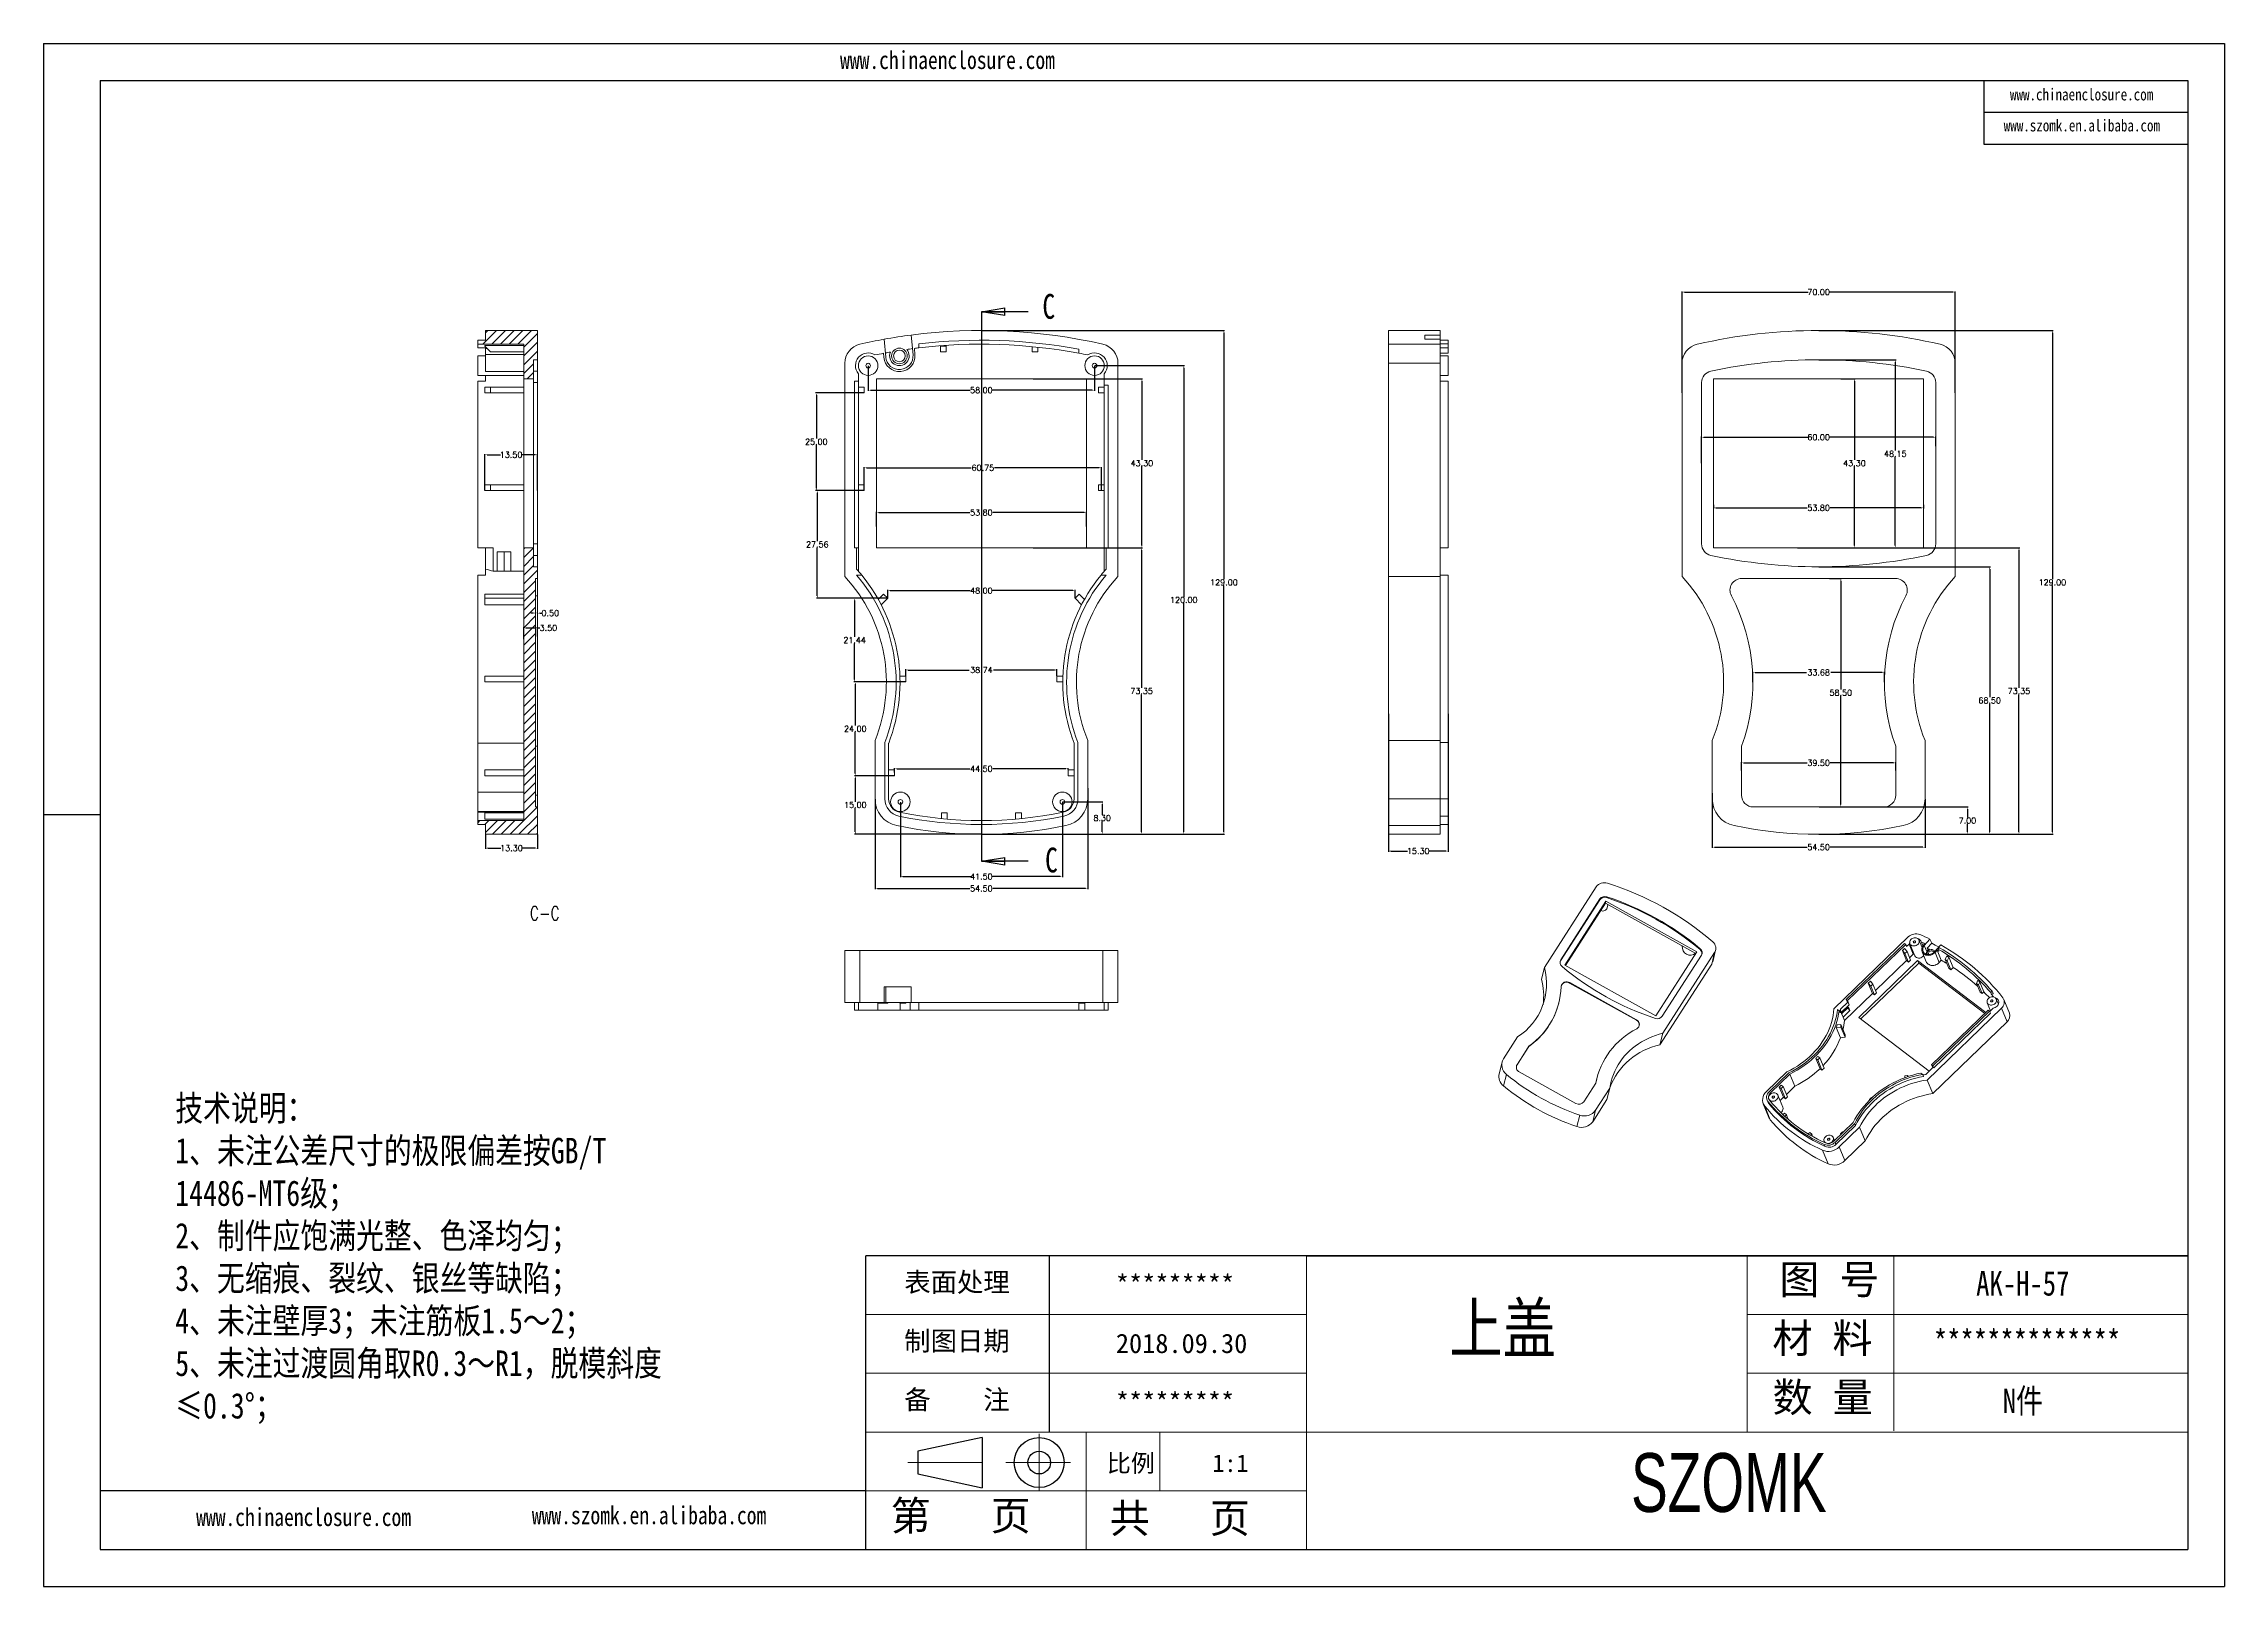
# Model space of a CAD drawing. Header units: inches. Extents: x 1218 to 3351, y 665 to 1060.
# Drawn here: x 1218 to 1777, y 665 to 1060 of the extents above; entities that cross this region are included whole.
import ezdxf

# ---------------------------------------------------------------- set-up
doc = ezdxf.new("R2010")
doc.units = ezdxf.units.IN
doc.linetypes.add('CENTER2', pattern=[28.575, 19.05, -3.175, 3.175, -3.175])
doc.layers.add('文字', color=81, linetype='Continuous')
for name, color, linetype, lineweight in [('粗实线', 7, 'Continuous', 30), ('细实线', 3, 'Continuous', 9), ('细点划线', 2, 'CENTER2', 9)]:
    doc.layers.add(name, color=color, linetype=linetype, lineweight=lineweight)
doc.styles.add('SLDTEXTSTYLE0', font='TXT', dxfattribs={"width": 0.75})
doc.styles.add('SLDTEXTSTYLE3', font='TXT', dxfattribs={"width": 0.75, "bigfont": 'bigfont'})
doc.styles.get("Standard").update_dxf_attribs({"font": 'txt', "bigfont": 'gbcbig.shx'})
doc.styles.add('宋体', font='', dxfattribs={"width": 0.8, "height": 3.5})
doc.styles.add('长仿宋', font='', dxfattribs={"width": 0.7, "height": 4})
doc.styles.get('宋体').set_extended_font_data('SimSun')
doc.styles.get('长仿宋').set_extended_font_data('SimSun')
doc.dimstyles.new('2', dxfattribs={"dimtxt": 1.5, "dimasz": 0.6, "dimexe": 0.18, "dimexo": 0.0625, "dimgap": 0.09, "dimtad": 0, "dimtih": 1, "dimtoh": 1, "dimzin": 0, "dimdsep": 46, "dimtxsty": 'Standard', "dimcen": 0, "dimadec": 0, "dimazin": 2, "dimtfac": 1, "dimtofl": 0, "dimtmove": 0, "dimatfit": 3, "dimfxl": 1, "dimtolj": 1, "dimtzin": 0, "dimarcsym": 0})

# ---------------------------------------------------------------- blocks, each defined once
blk = doc.blocks.new('_CLOSED')
at = {"color": 0, "linetype": 'ByBlock', "lineweight": -2}
for p, q in [((-1, 0.166667), (0, 0)), ((-1, 0.166667), (-1, -0.166667)), ((0, 0), (-1, -0.166667)), ((0, 0), (-1, 0))]:
    blk.add_line(p, q, dxfattribs=at)
blk = doc.blocks.new('SW_NOTE_4')
at = {"color": 0, "linetype": 'Continuous', "lineweight": 0, "insert": (22.23, 5.8), "char_height": 3.5, "attachment_point": 2, "style": 'SLDTEXTSTYLE3'}
blk.add_mtext('C-C', dxfattribs=at)
blk = doc.blocks.new('*D277')
at = {"color": 0, "lineweight": -2}
for p, q in [((1645.75, 867.86), (1645.75, 853.83)), ((1700.25, 866.32), (1700.25, 853.83)), ((1646.35, 854.01), (1670.04, 854.01)), ((1699.65, 854.01), (1675.97, 854.01))]:
    blk.add_line(p, q, dxfattribs=at)
at = {"color": 0}
for points in [[(1646.35, 854.11), (1646.35, 853.91), (1645.75, 854.01)], [(1699.65, 854.11), (1699.65, 853.91), (1700.25, 854.01)]]:
    blk.add_solid(points, dxfattribs=at)
at = {"layer": 'Defpoints', "color": 0}
for p in [(1645.75, 867.92), (1700.25, 866.39), (1700.25, 854.01)]:
    blk.add_point(p, dxfattribs=at)
at = {"color": 0, "insert": (1673, 854.01), "char_height": 1.5, "attachment_point": 5}
blk.add_mtext('\\A1;54.50', dxfattribs=at)
blk = doc.blocks.new('*D278')
at = {"color": 0, "lineweight": -2}
for p, q in [((1673.06, 986.31), (1733.06, 986.31)), ((1732.88, 985.71), (1732.88, 922.65)), ((1732.88, 857.91), (1732.88, 920.97)), ((1673.06, 857.31), (1733.06, 857.31))]:
    blk.add_line(p, q, dxfattribs=at)
at = {"color": 0}
for points in [[(1732.78, 985.71), (1732.98, 985.71), (1732.88, 986.31)], [(1732.78, 857.91), (1732.98, 857.91), (1732.88, 857.31)]]:
    blk.add_solid(points, dxfattribs=at)
at = {"layer": 'Defpoints', "color": 0}
for p in [(1673, 986.31), (1732.88, 986.31), (1673, 857.31)]:
    blk.add_point(p, dxfattribs=at)
at = {"color": 0, "insert": (1732.88, 921.81), "char_height": 1.5, "attachment_point": 5}
blk.add_mtext('\\A1;129.00', dxfattribs=at)
blk = doc.blocks.new('*D279')
at = {"color": 0, "lineweight": -2}
for p, q in [((1673.13, 864.31), (1711.3, 864.31)), ((1711.12, 863.71), (1711.12, 861.65)), ((1673.13, 857.31), (1711.3, 857.31)), ((1711.12, 857.91), (1711.12, 859.97))]:
    blk.add_line(p, q, dxfattribs=at)
at = {"color": 0}
for points in [[(1711.02, 863.71), (1711.22, 863.71), (1711.12, 864.31)], [(1711.02, 857.91), (1711.22, 857.91), (1711.12, 857.31)]]:
    blk.add_solid(points, dxfattribs=at)
at = {"layer": 'Defpoints', "color": 0}
for p in [(1673.06, 864.31), (1711.12, 864.31), (1673.06, 857.31)]:
    blk.add_point(p, dxfattribs=at)
at = {"color": 0, "insert": (1711.12, 860.81), "char_height": 1.5, "attachment_point": 5}
blk.add_mtext('\\A1;7.00', dxfattribs=at)
blk = doc.blocks.new('*D280')
at = {"color": 0, "lineweight": -2}
for p, q in [((1675.75, 922.81), (1678.85, 922.81)), ((1678.67, 922.21), (1678.67, 894.4)), ((1678.67, 864.91), (1678.67, 892.72)), ((1675.75, 864.31), (1678.85, 864.31))]:
    blk.add_line(p, q, dxfattribs=at)
at = {"color": 0}
for points in [[(1678.57, 922.21), (1678.77, 922.21), (1678.67, 922.81)], [(1678.57, 864.91), (1678.77, 864.91), (1678.67, 864.31)]]:
    blk.add_solid(points, dxfattribs=at)
at = {"layer": 'Defpoints', "color": 0}
for p in [(1675.69, 922.81), (1678.67, 922.81), (1675.69, 864.31)]:
    blk.add_point(p, dxfattribs=at)
at = {"color": 0, "insert": (1678.67, 893.56), "char_height": 1.5, "attachment_point": 5}
blk.add_mtext('\\A1;58.50', dxfattribs=at)
blk = doc.blocks.new('*D281')
at = {"color": 0, "lineweight": -2}
for p, q in [((1673.06, 925.81), (1717, 925.81)), ((1716.82, 925.21), (1716.82, 892.4)), ((1716.82, 857.91), (1716.82, 890.72)), ((1673.19, 857.31), (1717, 857.31))]:
    blk.add_line(p, q, dxfattribs=at)
at = {"color": 0}
for points in [[(1716.72, 925.21), (1716.92, 925.21), (1716.82, 925.81)], [(1716.72, 857.91), (1716.92, 857.91), (1716.82, 857.31)]]:
    blk.add_solid(points, dxfattribs=at)
at = {"layer": 'Defpoints', "color": 0}
for p in [(1673, 925.81), (1673.13, 857.31), (1716.82, 857.31)]:
    blk.add_point(p, dxfattribs=at)
at = {"color": 0, "insert": (1716.82, 891.56), "char_height": 1.5, "attachment_point": 5}
blk.add_mtext('\\A1;68.50', dxfattribs=at)
blk = doc.blocks.new('*D282')
at = {"color": 0, "lineweight": -2}
for p, q in [((1673.06, 930.66), (1724.5, 930.66)), ((1724.32, 930.06), (1724.32, 894.82)), ((1724.32, 857.91), (1724.32, 893.14)), ((1673.25, 857.31), (1724.5, 857.31))]:
    blk.add_line(p, q, dxfattribs=at)
at = {"color": 0}
for points in [[(1724.22, 930.06), (1724.42, 930.06), (1724.32, 930.66)], [(1724.22, 857.91), (1724.42, 857.91), (1724.32, 857.31)]]:
    blk.add_solid(points, dxfattribs=at)
at = {"layer": 'Defpoints', "color": 0}
for p in [(1673, 930.66), (1673.19, 857.31), (1724.32, 857.31)]:
    blk.add_point(p, dxfattribs=at)
at = {"color": 0, "insert": (1724.32, 893.98), "char_height": 1.5, "attachment_point": 5}
blk.add_mtext('\\A1;73.35', dxfattribs=at)
blk = doc.blocks.new('*D283')
at = {"color": 0, "lineweight": -2}
for p, q in [((1678.67, 973.96), (1682.34, 973.96)), ((1682.16, 973.36), (1682.16, 953.15)), ((1682.16, 931.26), (1682.16, 951.47)), ((1673.06, 930.66), (1682.34, 930.66))]:
    blk.add_line(p, q, dxfattribs=at)
at = {"color": 0}
for points in [[(1682.06, 973.36), (1682.26, 973.36), (1682.16, 973.96)], [(1682.06, 931.26), (1682.26, 931.26), (1682.16, 930.66)]]:
    blk.add_solid(points, dxfattribs=at)
at = {"layer": 'Defpoints', "color": 0}
for p in [(1678.6, 973.96), (1682.16, 973.96), (1673, 930.66)]:
    blk.add_point(p, dxfattribs=at)
at = {"color": 0, "insert": (1682.16, 952.31), "char_height": 1.5, "attachment_point": 5}
blk.add_mtext('\\A1;43.30', dxfattribs=at)
blk = doc.blocks.new('*D284')
at = {"color": 0, "lineweight": -2}
for p, q in [((1673.06, 978.81), (1692.82, 978.81)), ((1692.64, 978.21), (1692.64, 955.57)), ((1692.64, 931.26), (1692.64, 953.89)), ((1667.61, 930.66), (1692.82, 930.66))]:
    blk.add_line(p, q, dxfattribs=at)
at = {"color": 0}
for points in [[(1692.54, 978.21), (1692.74, 978.21), (1692.64, 978.81)], [(1692.54, 931.26), (1692.74, 931.26), (1692.64, 930.66)]]:
    blk.add_solid(points, dxfattribs=at)
at = {"layer": 'Defpoints', "color": 0}
for p in [(1673, 978.81), (1692.64, 978.81), (1667.55, 930.66)]:
    blk.add_point(p, dxfattribs=at)
at = {"color": 0, "insert": (1692.64, 954.73), "char_height": 1.5, "attachment_point": 5}
blk.add_mtext('\\A1;48.15', dxfattribs=at)
blk = doc.blocks.new('*D285')
at = {"color": 0, "lineweight": -2}
for p, q in [((1653.25, 873.67), (1653.25, 875.76)), ((1653.85, 875.58), (1670.04, 875.58)), ((1692.15, 875.58), (1675.97, 875.58)), ((1692.75, 873.67), (1692.75, 875.76))]:
    blk.add_line(p, q, dxfattribs=at)
at = {"color": 0}
for points in [[(1653.85, 875.68), (1653.85, 875.48), (1653.25, 875.58)], [(1692.15, 875.68), (1692.15, 875.48), (1692.75, 875.58)]]:
    blk.add_solid(points, dxfattribs=at)
at = {"layer": 'Defpoints', "color": 0}
for p in [(1653.25, 873.61), (1692.75, 875.58), (1692.75, 873.61)]:
    blk.add_point(p, dxfattribs=at)
at = {"color": 0, "insert": (1673, 875.58), "char_height": 1.5, "attachment_point": 5}
blk.add_mtext('\\A1;39.50', dxfattribs=at)
blk = doc.blocks.new('*D286')
at = {"color": 0, "lineweight": -2}
for p, q in [((1656.16, 896.29), (1656.16, 898.92)), ((1656.76, 898.74), (1669.91, 898.74)), ((1689.24, 898.74), (1676.09, 898.74)), ((1689.84, 896.29), (1689.84, 898.92))]:
    blk.add_line(p, q, dxfattribs=at)
at = {"color": 0}
for points in [[(1656.76, 898.84), (1656.76, 898.64), (1656.16, 898.74)], [(1689.24, 898.84), (1689.24, 898.64), (1689.84, 898.74)]]:
    blk.add_solid(points, dxfattribs=at)
at = {"layer": 'Defpoints', "color": 0}
for p in [(1656.16, 896.23), (1689.84, 898.74), (1689.84, 896.23)]:
    blk.add_point(p, dxfattribs=at)
at = {"color": 0, "insert": (1673, 898.74), "char_height": 1.5, "attachment_point": 5}
blk.add_mtext('\\A1;33.68', dxfattribs=at)
blk = doc.blocks.new('*D287')
at = {"color": 0, "lineweight": -2}
for p, q in [((1646.1, 941.67), (1646.1, 940.71)), ((1646.7, 940.89), (1670.04, 940.89)), ((1699.3, 940.89), (1675.97, 940.89)), ((1699.9, 941.67), (1699.9, 940.71))]:
    blk.add_line(p, q, dxfattribs=at)
at = {"color": 0}
for points in [[(1646.7, 940.99), (1646.7, 940.79), (1646.1, 940.89)], [(1699.3, 940.99), (1699.3, 940.79), (1699.9, 940.89)]]:
    blk.add_solid(points, dxfattribs=at)
at = {"layer": 'Defpoints', "color": 0}
for p in [(1646.1, 941.73), (1699.9, 941.73), (1699.9, 940.89)]:
    blk.add_point(p, dxfattribs=at)
at = {"color": 0, "insert": (1673, 940.89), "char_height": 1.5, "attachment_point": 5}
blk.add_mtext('\\A1;53.80', dxfattribs=at)
blk = doc.blocks.new('*D288')
at = {"color": 0, "lineweight": -2}
for p, q in [((1643, 952.37), (1643, 959.15)), ((1643.6, 958.97), (1670.29, 958.97)), ((1702.4, 958.97), (1675.72, 958.97)), ((1703, 956.67), (1703, 959.15))]:
    blk.add_line(p, q, dxfattribs=at)
at = {"color": 0}
for points in [[(1643.6, 959.07), (1643.6, 958.87), (1643, 958.97)], [(1702.4, 959.07), (1702.4, 958.87), (1703, 958.97)]]:
    blk.add_solid(points, dxfattribs=at)
at = {"layer": 'Defpoints', "color": 0}
for p in [(1703, 958.97), (1703, 956.6), (1643, 952.31)]:
    blk.add_point(p, dxfattribs=at)
at = {"color": 0, "insert": (1673, 958.97), "char_height": 1.5, "attachment_point": 5}
blk.add_mtext('\\A1;60.00', dxfattribs=at)
blk = doc.blocks.new('*D289')
at = {"color": 0, "lineweight": -2}
for p, q in [((1638, 970.37), (1638, 996.33)), ((1638.6, 996.15), (1670.29, 996.15)), ((1707.4, 996.15), (1675.72, 996.15)), ((1708, 970.37), (1708, 996.33))]:
    blk.add_line(p, q, dxfattribs=at)
at = {"color": 0}
for points in [[(1638.6, 996.25), (1638.6, 996.05), (1638, 996.15)], [(1707.4, 996.25), (1707.4, 996.05), (1708, 996.15)]]:
    blk.add_solid(points, dxfattribs=at)
at = {"layer": 'Defpoints', "color": 0}
for p in [(1708, 996.15), (1638, 970.31), (1708, 970.31)]:
    blk.add_point(p, dxfattribs=at)
at = {"color": 0, "insert": (1673, 996.15), "char_height": 1.5, "attachment_point": 5}
blk.add_mtext('\\A1;70.00', dxfattribs=at)
blk = doc.blocks.new('*D290')
at = {"color": 0, "lineweight": -2}
for p, q in [((1562.77, 888.13), (1562.77, 852.83)), ((1578.07, 888.13), (1578.07, 852.83)), ((1563.37, 853.01), (1567.7, 853.01)), ((1577.47, 853.01), (1573.13, 853.01))]:
    blk.add_line(p, q, dxfattribs=at)
at = {"color": 0}
for points in [[(1563.37, 853.11), (1563.37, 852.91), (1562.77, 853.01)], [(1577.47, 853.11), (1577.47, 852.91), (1578.07, 853.01)]]:
    blk.add_solid(points, dxfattribs=at)
at = {"layer": 'Defpoints', "color": 0}
for p in [(1562.77, 888.19), (1578.07, 888.19), (1578.07, 853.01)]:
    blk.add_point(p, dxfattribs=at)
at = {"color": 0, "insert": (1570.42, 853.01), "char_height": 1.5, "attachment_point": 5}
blk.add_mtext('\\A1;15.30', dxfattribs=at)
blk = doc.blocks.new('*D291')
at = {"color": 0, "lineweight": -2}
for p, q in [((1471.79, 930.66), (1499.73, 930.66)), ((1499.55, 930.06), (1499.55, 894.82)), ((1499.55, 857.91), (1499.55, 893.14)), ((1458.55, 857.31), (1499.73, 857.31))]:
    blk.add_line(p, q, dxfattribs=at)
at = {"color": 0}
for points in [[(1499.45, 930.06), (1499.65, 930.06), (1499.55, 930.66)], [(1499.45, 857.91), (1499.65, 857.91), (1499.55, 857.31)]]:
    blk.add_solid(points, dxfattribs=at)
at = {"layer": 'Defpoints', "color": 0}
for p in [(1471.73, 930.66), (1499.55, 930.66), (1458.49, 857.31)]:
    blk.add_point(p, dxfattribs=at)
at = {"color": 0, "insert": (1499.55, 893.98), "char_height": 1.5, "attachment_point": 5}
blk.add_mtext('\\A1;73.35', dxfattribs=at)
blk = doc.blocks.new('*D292')
at = {"color": 0, "lineweight": -2}
for p, q in [((1479.3, 865.61), (1489.63, 865.61)), ((1489.45, 865.01), (1489.45, 862.3)), ((1489.45, 857.91), (1489.45, 860.62)), ((1458.55, 857.31), (1489.63, 857.31))]:
    blk.add_line(p, q, dxfattribs=at)
at = {"color": 0}
for points in [[(1489.35, 865.01), (1489.55, 865.01), (1489.45, 865.61)], [(1489.35, 857.91), (1489.55, 857.91), (1489.45, 857.31)]]:
    blk.add_solid(points, dxfattribs=at)
at = {"layer": 'Defpoints', "color": 0}
for p in [(1479.24, 865.61), (1489.45, 865.61), (1458.49, 857.31)]:
    blk.add_point(p, dxfattribs=at)
at = {"color": 0, "insert": (1489.45, 861.46), "char_height": 1.5, "attachment_point": 5}
blk.add_mtext('\\A1;8.30', dxfattribs=at)
blk = doc.blocks.new('*D293')
at = {"color": 0, "lineweight": -2}
for p, q in [((1471.79, 973.96), (1499.8, 973.96)), ((1499.62, 973.36), (1499.62, 953.15)), ((1499.62, 931.26), (1499.62, 951.47)), ((1471.79, 930.66), (1499.8, 930.66))]:
    blk.add_line(p, q, dxfattribs=at)
at = {"color": 0}
for points in [[(1499.52, 973.36), (1499.72, 973.36), (1499.62, 973.96)], [(1499.52, 931.26), (1499.72, 931.26), (1499.62, 930.66)]]:
    blk.add_solid(points, dxfattribs=at)
at = {"layer": 'Defpoints', "color": 0}
for p in [(1471.73, 973.96), (1499.62, 973.96), (1471.73, 930.66)]:
    blk.add_point(p, dxfattribs=at)
at = {"color": 0, "insert": (1499.62, 952.31), "char_height": 1.5, "attachment_point": 5}
blk.add_mtext('\\A1;43.30', dxfattribs=at)
blk = doc.blocks.new('*D294')
at = {"color": 0, "lineweight": -2}
for p, q in [((1487.55, 977.31), (1510.53, 977.31)), ((1510.35, 976.71), (1510.35, 918.15)), ((1510.35, 857.91), (1510.35, 916.47)), ((1458.62, 857.31), (1510.53, 857.31))]:
    blk.add_line(p, q, dxfattribs=at)
at = {"color": 0}
for points in [[(1510.25, 976.71), (1510.45, 976.71), (1510.35, 977.31)], [(1510.25, 857.91), (1510.45, 857.91), (1510.35, 857.31)]]:
    blk.add_solid(points, dxfattribs=at)
at = {"layer": 'Defpoints', "color": 0}
for p in [(1487.49, 977.31), (1510.35, 977.31), (1458.55, 857.31)]:
    blk.add_point(p, dxfattribs=at)
at = {"color": 0, "insert": (1510.35, 917.31), "char_height": 1.5, "attachment_point": 5}
blk.add_mtext('\\A1;120.00', dxfattribs=at)
blk = doc.blocks.new('*D295')
at = {"color": 0, "lineweight": -2}
for p, q in [((1458.55, 986.31), (1520.81, 986.31)), ((1520.63, 985.71), (1520.63, 922.65)), ((1520.63, 857.91), (1520.63, 920.97)), ((1458.68, 857.31), (1520.81, 857.31))]:
    blk.add_line(p, q, dxfattribs=at)
at = {"color": 0}
for points in [[(1520.53, 985.71), (1520.73, 985.71), (1520.63, 986.31)], [(1520.53, 857.91), (1520.73, 857.91), (1520.63, 857.31)]]:
    blk.add_solid(points, dxfattribs=at)
at = {"layer": 'Defpoints', "color": 0}
for p in [(1458.49, 986.31), (1458.62, 857.31), (1520.63, 857.31)]:
    blk.add_point(p, dxfattribs=at)
at = {"color": 0, "insert": (1520.63, 921.81), "char_height": 1.5, "attachment_point": 5}
blk.add_mtext('\\A1;129.00', dxfattribs=at)
blk = doc.blocks.new('*D296')
at = {"color": 0, "lineweight": -2}
for p, q in [((1431.24, 866.32), (1431.24, 843.23)), ((1485.74, 869.15), (1485.74, 843.23)), ((1431.84, 843.41), (1455.53, 843.41)), ((1485.14, 843.41), (1461.46, 843.41))]:
    blk.add_line(p, q, dxfattribs=at)
at = {"color": 0}
for points in [[(1431.84, 843.51), (1431.84, 843.31), (1431.24, 843.41)], [(1485.14, 843.51), (1485.14, 843.31), (1485.74, 843.41)]]:
    blk.add_solid(points, dxfattribs=at)
at = {"layer": 'Defpoints', "color": 0}
for p in [(1431.24, 866.39), (1485.74, 869.21), (1485.74, 843.41)]:
    blk.add_point(p, dxfattribs=at)
at = {"color": 0, "insert": (1458.49, 843.41), "char_height": 1.5, "attachment_point": 5}
blk.add_mtext('\\A1;54.50', dxfattribs=at)
blk = doc.blocks.new('*D297')
at = {"color": 0, "lineweight": -2}
for p, q in [((1437.74, 865.54), (1437.74, 846.29)), ((1479.24, 865.54), (1479.24, 846.29)), ((1438.34, 846.47), (1455.78, 846.47)), ((1478.64, 846.47), (1461.21, 846.47))]:
    blk.add_line(p, q, dxfattribs=at)
at = {"color": 0}
for points in [[(1438.34, 846.57), (1438.34, 846.37), (1437.74, 846.47)], [(1478.64, 846.57), (1478.64, 846.37), (1479.24, 846.47)]]:
    blk.add_solid(points, dxfattribs=at)
at = {"layer": 'Defpoints', "color": 0}
for p in [(1437.74, 865.61), (1479.24, 865.61), (1479.24, 846.47)]:
    blk.add_point(p, dxfattribs=at)
at = {"color": 0, "insert": (1458.49, 846.47), "char_height": 1.5, "attachment_point": 5}
blk.add_mtext('\\A1;41.50', dxfattribs=at)
blk = doc.blocks.new('*D298')
at = {"color": 0, "lineweight": -2}
for p, q in [((1436.24, 873.12), (1436.24, 874.25)), ((1436.84, 874.07), (1455.53, 874.07)), ((1480.14, 874.07), (1461.46, 874.07)), ((1480.74, 873.87), (1480.74, 874.25))]:
    blk.add_line(p, q, dxfattribs=at)
at = {"color": 0}
for points in [[(1436.84, 874.17), (1436.84, 873.97), (1436.24, 874.07)], [(1480.14, 874.17), (1480.14, 873.97), (1480.74, 874.07)]]:
    blk.add_solid(points, dxfattribs=at)
at = {"layer": 'Defpoints', "color": 0}
for p in [(1436.24, 873.06), (1480.74, 874.07), (1480.74, 873.81)]:
    blk.add_point(p, dxfattribs=at)
at = {"color": 0, "insert": (1458.49, 874.07), "char_height": 1.5, "attachment_point": 5}
blk.add_mtext('\\A1;44.50', dxfattribs=at)
blk = doc.blocks.new('*D299')
at = {"color": 0, "lineweight": -2}
for p, q in [((1439.12, 897.87), (1439.12, 899.55)), ((1477.86, 897.87), (1477.86, 899.55)), ((1439.72, 899.37), (1455.4, 899.37)), ((1477.26, 899.37), (1461.58, 899.37))]:
    blk.add_line(p, q, dxfattribs=at)
at = {"color": 0}
for points in [[(1439.72, 899.47), (1439.72, 899.27), (1439.12, 899.37)], [(1477.26, 899.47), (1477.26, 899.27), (1477.86, 899.37)]]:
    blk.add_solid(points, dxfattribs=at)
at = {"layer": 'Defpoints', "color": 0}
for p in [(1439.12, 897.81), (1477.86, 899.37), (1477.86, 897.81)]:
    blk.add_point(p, dxfattribs=at)
at = {"color": 0, "insert": (1458.49, 899.37), "char_height": 1.5, "attachment_point": 5}
blk.add_mtext('\\A1;38.74', dxfattribs=at)
blk = doc.blocks.new('*D300')
at = {"color": 0, "lineweight": -2}
for p, q in [((1434.49, 917.81), (1434.49, 919.87)), ((1435.09, 919.69), (1455.65, 919.69)), ((1481.89, 919.69), (1461.33, 919.69)), ((1482.49, 917.81), (1482.49, 919.87))]:
    blk.add_line(p, q, dxfattribs=at)
at = {"color": 0}
for points in [[(1435.09, 919.79), (1435.09, 919.59), (1434.49, 919.69)], [(1481.89, 919.79), (1481.89, 919.59), (1482.49, 919.69)]]:
    blk.add_solid(points, dxfattribs=at)
at = {"layer": 'Defpoints', "color": 0}
for p in [(1434.49, 917.75), (1482.49, 919.69), (1482.49, 917.75)]:
    blk.add_point(p, dxfattribs=at)
at = {"color": 0, "insert": (1458.49, 919.69), "char_height": 1.5, "attachment_point": 5}
blk.add_mtext('\\A1;48.00', dxfattribs=at)
blk = doc.blocks.new('*D301')
at = {"color": 0, "lineweight": -2}
for p, q in [((1431.59, 936.15), (1431.59, 939.85)), ((1432.19, 939.67), (1455.53, 939.67)), ((1484.79, 939.67), (1461.46, 939.67)), ((1485.39, 936.15), (1485.39, 939.85))]:
    blk.add_line(p, q, dxfattribs=at)
at = {"color": 0}
for points in [[(1432.19, 939.77), (1432.19, 939.57), (1431.59, 939.67)], [(1484.79, 939.77), (1484.79, 939.57), (1485.39, 939.67)]]:
    blk.add_solid(points, dxfattribs=at)
at = {"layer": 'Defpoints', "color": 0}
for p in [(1485.39, 939.67), (1431.59, 936.09), (1485.39, 936.09)]:
    blk.add_point(p, dxfattribs=at)
at = {"color": 0, "insert": (1458.49, 939.67), "char_height": 1.5, "attachment_point": 5}
blk.add_mtext('\\A1;53.80', dxfattribs=at)
blk = doc.blocks.new('*D302')
at = {"color": 0, "lineweight": -2}
for p, q in [((1428.49, 945.37), (1428.49, 951.34)), ((1429.09, 951.16), (1455.9, 951.16)), ((1488.64, 951.16), (1461.83, 951.16)), ((1489.24, 945.37), (1489.24, 951.34))]:
    blk.add_line(p, q, dxfattribs=at)
at = {"color": 0}
for points in [[(1429.09, 951.26), (1429.09, 951.06), (1428.49, 951.16)], [(1488.64, 951.26), (1488.64, 951.06), (1489.24, 951.16)]]:
    blk.add_solid(points, dxfattribs=at)
at = {"layer": 'Defpoints', "color": 0}
for p in [(1489.24, 951.16), (1428.49, 945.31), (1489.24, 945.31)]:
    blk.add_point(p, dxfattribs=at)
at = {"color": 0, "insert": (1458.87, 951.16), "char_height": 1.5, "attachment_point": 5}
blk.add_mtext('\\A1;60.75', dxfattribs=at)
blk = doc.blocks.new('*D303')
at = {"color": 0, "lineweight": -2}
for p, q in [((1429.49, 977.24), (1429.49, 970.85)), ((1487.49, 977.24), (1487.49, 970.85)), ((1430.09, 971.03), (1455.65, 971.03)), ((1486.89, 971.03), (1461.33, 971.03))]:
    blk.add_line(p, q, dxfattribs=at)
at = {"color": 0}
for points in [[(1430.09, 971.13), (1430.09, 970.93), (1429.49, 971.03)], [(1486.89, 971.13), (1486.89, 970.93), (1487.49, 971.03)]]:
    blk.add_solid(points, dxfattribs=at)
at = {"layer": 'Defpoints', "color": 0}
for p in [(1429.49, 977.31), (1487.49, 977.31), (1487.49, 971.03)]:
    blk.add_point(p, dxfattribs=at)
at = {"color": 0, "insert": (1458.49, 971.03), "char_height": 1.5, "attachment_point": 5}
blk.add_mtext('\\A1;58.00', dxfattribs=at)
blk = doc.blocks.new('*D304')
at = {"color": 0, "lineweight": -2}
for p, q in [((1436.18, 872.31), (1426.02, 872.31)), ((1426.2, 871.71), (1426.2, 865.65)), ((1426.2, 857.91), (1426.2, 863.97)), ((1458.62, 857.31), (1426.02, 857.31))]:
    blk.add_line(p, q, dxfattribs=at)
at = {"color": 0}
for points in [[(1426.1, 871.71), (1426.3, 871.71), (1426.2, 872.31)], [(1426.1, 857.91), (1426.3, 857.91), (1426.2, 857.31)]]:
    blk.add_solid(points, dxfattribs=at)
at = {"layer": 'Defpoints', "color": 0}
for p in [(1426.2, 872.31), (1436.24, 872.31), (1458.68, 857.31)]:
    blk.add_point(p, dxfattribs=at)
at = {"color": 0, "insert": (1426.2, 864.81), "char_height": 1.5, "attachment_point": 5}
blk.add_mtext('\\A1;15.00', dxfattribs=at)
blk = doc.blocks.new('*D305')
at = {"color": 0, "lineweight": -2}
for p, q in [((1439.06, 896.31), (1426.02, 896.31)), ((1426.2, 895.71), (1426.2, 885.15)), ((1426.2, 872.91), (1426.2, 883.47)), ((1436.18, 872.31), (1426.02, 872.31))]:
    blk.add_line(p, q, dxfattribs=at)
at = {"color": 0}
for points in [[(1426.1, 895.71), (1426.3, 895.71), (1426.2, 896.31)], [(1426.1, 872.91), (1426.3, 872.91), (1426.2, 872.31)]]:
    blk.add_solid(points, dxfattribs=at)
at = {"layer": 'Defpoints', "color": 0}
for p in [(1426.2, 896.31), (1439.12, 896.31), (1436.24, 872.31)]:
    blk.add_point(p, dxfattribs=at)
at = {"color": 0, "insert": (1426.2, 884.31), "char_height": 1.5, "attachment_point": 5}
blk.add_mtext('\\A1;24.00', dxfattribs=at)
blk = doc.blocks.new('*D306')
at = {"color": 0, "lineweight": -2}
for p, q in [((1434.43, 917.75), (1425.84, 917.75)), ((1426.02, 917.15), (1426.02, 907.87)), ((1426.02, 896.91), (1426.02, 906.19)), ((1439.06, 896.31), (1425.84, 896.31))]:
    blk.add_line(p, q, dxfattribs=at)
at = {"color": 0}
for points in [[(1425.92, 917.15), (1426.12, 917.15), (1426.02, 917.75)], [(1425.92, 896.91), (1426.12, 896.91), (1426.02, 896.31)]]:
    blk.add_solid(points, dxfattribs=at)
at = {"layer": 'Defpoints', "color": 0}
for p in [(1426.02, 917.75), (1434.49, 917.75), (1439.12, 896.31)]:
    blk.add_point(p, dxfattribs=at)
at = {"color": 0, "insert": (1426.02, 907.03), "char_height": 1.5, "attachment_point": 5}
blk.add_mtext('\\A1;21.44', dxfattribs=at)
blk = doc.blocks.new('*D307')
at = {"color": 0, "lineweight": -2}
for p, q in [((1428.43, 945.31), (1416.28, 945.31)), ((1416.46, 944.71), (1416.46, 932.37)), ((1416.46, 918.35), (1416.46, 930.69)), ((1434.43, 917.75), (1416.28, 917.75))]:
    blk.add_line(p, q, dxfattribs=at)
at = {"color": 0}
for points in [[(1416.36, 944.71), (1416.56, 944.71), (1416.46, 945.31)], [(1416.36, 918.35), (1416.56, 918.35), (1416.46, 917.75)]]:
    blk.add_solid(points, dxfattribs=at)
at = {"layer": 'Defpoints', "color": 0}
for p in [(1416.46, 945.31), (1428.49, 945.31), (1434.49, 917.75)]:
    blk.add_point(p, dxfattribs=at)
at = {"color": 0, "insert": (1416.46, 931.53), "char_height": 1.5, "attachment_point": 5}
blk.add_mtext('\\A1;27.56', dxfattribs=at)
blk = doc.blocks.new('*D308')
at = {"color": 0, "lineweight": -2}
for p, q in [((1428.43, 970.31), (1416.03, 970.31)), ((1416.21, 969.71), (1416.21, 958.65)), ((1416.21, 945.91), (1416.21, 956.97)), ((1428.43, 945.31), (1416.03, 945.31))]:
    blk.add_line(p, q, dxfattribs=at)
at = {"color": 0}
for points in [[(1416.11, 969.71), (1416.31, 969.71), (1416.21, 970.31)], [(1416.11, 945.91), (1416.31, 945.91), (1416.21, 945.31)]]:
    blk.add_solid(points, dxfattribs=at)
at = {"layer": 'Defpoints', "color": 0}
for p in [(1416.21, 970.31), (1428.49, 970.31), (1428.49, 945.31)]:
    blk.add_point(p, dxfattribs=at)
at = {"color": 0, "insert": (1416.21, 957.81), "char_height": 1.5, "attachment_point": 5}
blk.add_mtext('\\A1;25.00', dxfattribs=at)
blk = doc.blocks.new('*D310')
at = {"color": 0, "lineweight": -2}
for p, q in [((1341.25, 907.25), (1341.25, 910.32)), ((1341.85, 910.14), (1344.15, 910.14)), ((1344.75, 907.92), (1344.75, 910.32)), ((1344.75, 910.14), (1345.35, 910.14))]:
    blk.add_line(p, q, dxfattribs=at)
at = {"color": 0}
for points in [[(1341.85, 910.24), (1341.85, 910.04), (1341.25, 910.14)], [(1344.15, 910.24), (1344.15, 910.04), (1344.75, 910.14)]]:
    blk.add_solid(points, dxfattribs=at)
at = {"layer": 'Defpoints', "color": 0}
for p in [(1341.25, 907.19), (1344.75, 910.14), (1344.75, 907.86)]:
    blk.add_point(p, dxfattribs=at)
at = {"color": 0, "insert": (1347.57, 910.14), "char_height": 1.5, "attachment_point": 5}
blk.add_mtext('\\A1;3.50', dxfattribs=at)
blk = doc.blocks.new('*D311')
at = {"color": 0, "lineweight": -2}
for p, q in [((1343.65, 913.95), (1343.05, 913.95)), ((1344.25, 913.91), (1344.25, 914.13)), ((1344.75, 913.91), (1344.75, 914.13)), ((1345.35, 913.95), (1345.95, 913.95))]:
    blk.add_line(p, q, dxfattribs=at)
at = {"color": 0}
for points in [[(1343.65, 914.05), (1343.65, 913.85), (1344.25, 913.95)], [(1345.35, 914.05), (1345.35, 913.85), (1344.75, 913.95)]]:
    blk.add_solid(points, dxfattribs=at)
at = {"layer": 'Defpoints', "color": 0}
for p in [(1344.25, 913.84), (1344.75, 913.95), (1344.75, 913.84)]:
    blk.add_point(p, dxfattribs=at)
at = {"color": 0, "insert": (1348.04, 913.95), "char_height": 1.5, "attachment_point": 5}
blk.add_mtext('\\A1;0.50', dxfattribs=at)
blk = doc.blocks.new('*D312')
at = {"color": 0, "lineweight": -2}
for p, q in [((1331.25, 945.37), (1331.25, 954.66)), ((1331.85, 954.48), (1335.29, 954.48)), ((1344.15, 954.48), (1340.72, 954.48)), ((1344.75, 945.37), (1344.75, 954.66))]:
    blk.add_line(p, q, dxfattribs=at)
at = {"color": 0}
for points in [[(1331.85, 954.58), (1331.85, 954.38), (1331.25, 954.48)], [(1344.15, 954.58), (1344.15, 954.38), (1344.75, 954.48)]]:
    blk.add_solid(points, dxfattribs=at)
at = {"layer": 'Defpoints', "color": 0}
for p in [(1344.75, 954.48), (1331.25, 945.31), (1344.75, 945.31)]:
    blk.add_point(p, dxfattribs=at)
at = {"color": 0, "insert": (1338, 954.48), "char_height": 1.5, "attachment_point": 5}
blk.add_mtext('\\A1;13.50', dxfattribs=at)
blk = doc.blocks.new('*D313')
at = {"color": 0, "lineweight": -2}
for p, q in [((1331.45, 857.24), (1331.45, 853.59)), ((1344.75, 857.24), (1344.75, 853.59)), ((1332.05, 853.77), (1335.39, 853.77)), ((1344.15, 853.77), (1340.82, 853.77))]:
    blk.add_line(p, q, dxfattribs=at)
at = {"color": 0}
for points in [[(1332.05, 853.87), (1332.05, 853.67), (1331.45, 853.77)], [(1344.15, 853.87), (1344.15, 853.67), (1344.75, 853.77)]]:
    blk.add_solid(points, dxfattribs=at)
at = {"layer": 'Defpoints', "color": 0}
for p in [(1331.45, 857.31), (1344.75, 857.31), (1344.75, 853.77)]:
    blk.add_point(p, dxfattribs=at)
at = {"color": 0, "insert": (1338.1, 853.77), "char_height": 1.5, "attachment_point": 5}
blk.add_mtext('\\A1;13.30', dxfattribs=at)

msp = doc.modelspace()

# ---------------------------------------------------------------- hatches: boundary and pattern name
at = {"linetype": 'Continuous', "lineweight": 0}
h = msp.add_hatch(dxfattribs=at)
h.set_pattern_fill('ANSI31', color=4, scale=0.5, style=0)
h.paths.add_polyline_path([(1329.454, 982.806), (1341.254, 982.806), (1341.254, 973.956), (1343.754, 973.956), (1343.754, 978.806), (1344.754, 978.806), (1344.754, 986.306), (1331.454, 986.306), (1331.454, 983.806), (1329.454, 983.806)], flags=0)
h = msp.add_hatch(dxfattribs=at)
h.set_pattern_fill('ANSI31', color=4, scale=0.5, style=0)
h.paths.add_polyline_path([(1343.754, 925.806), (1343.754, 930.656), (1341.254, 930.656), (1341.254, 860.806), (1329.454, 860.806), (1329.454, 859.806), (1331.454, 859.806), (1331.454, 857.306), (1344.754, 857.306), (1344.754, 864.306), (1344.254, 864.306), (1344.254, 922.806), (1344.754, 922.806), (1344.754, 925.806)], flags=0)

# ---------------------------------------------------------------- linework, layer by layer
for p, q in [((1218.241, 1059.766), (1776.948, 1059.766)), ((1218.241, 1059.766), (1218.241, 664.72)), ((1776.948, 1059.766), (1776.948, 664.72)), ((1232.698, 1050.36), (1767.542, 1050.36)), ((1232.698, 1050.36), (1232.698, 674.126)), ((1715.287, 1050.36), (1715.287, 1034.03)), ((1767.542, 1050.36), (1767.542, 674.126)), ((1715.287, 1042.195), (1767.542, 1042.195)), ((1715.287, 1034.03), (1767.542, 1034.03)), ((1232.698, 862.243), (1218.241, 862.243)), ((1218.241, 847.612), (1218.241, 664.72)), ((1541.802, 749.373), (1428.932, 749.373)), ((1428.932, 674.126), (1428.932, 749.373)), ((1475.961, 704.225), (1475.961, 749.373)), ((1428.932, 689.175), (1232.698, 689.175)), ((1232.698, 674.126), (1767.542, 674.126)), ((1218.241, 664.72), (1776.948, 664.72)), ((1218.241, 664.72), (1476.901, 664.72))]:
    msp.add_line(p, q)
at = {"color": 1}
msp.add_line((1458.49, 991.121), (1458.49, 850.401), dxfattribs=at)
at = {"color": 7, "linetype": 'Continuous', "lineweight": 30}
for p, q in [((1470.49, 991.121), (1458.49, 991.121)), ((1470.49, 850.401), (1458.49, 850.401))]:
    msp.add_line(p, q, dxfattribs=at)
at = {"color": 7, "linetype": 'Continuous', "lineweight": 15}
for p, q in [((1329.454, 982.806), (1329.454, 983.806)), ((1331.454, 983.806), (1329.454, 983.806)), ((1344.754, 986.306), (1331.454, 986.306)), ((1331.454, 983.806), (1331.454, 986.306)), ((1344.754, 978.806), (1344.754, 986.306)), ((1433.604, 984.07), (1434.004, 979.501)), ((1440.977, 980.111), (1440.537, 985.147)), ((1576.07, 986.306), (1562.77, 986.306)), ((1562.77, 986.306), (1562.77, 982.795)), ((1572.07, 985.147), (1572.07, 984.07)), ((1572.07, 985.147), (1576.07, 985.147)), ((1576.07, 984.07), (1572.07, 984.07)), ((1576.07, 986.306), (1576.07, 985.147)), ((1576.07, 984.07), (1576.07, 985.147)), ((1576.07, 984.07), (1576.07, 982.795)), ((1578.07, 983.806), (1576.07, 983.806)), ((1578.07, 983.806), (1578.07, 982.87)), ((1341.254, 982.806), (1329.454, 982.806)), ((1329.454, 982.806), (1329.454, 981.863)), ((1331.454, 981.863), (1329.454, 981.863)), ((1331.454, 979.806), (1329.454, 979.806)), ((1329.454, 977.306), (1329.454, 979.806)), ((1331.254, 982.509), (1341.254, 982.509)), ((1331.254, 982.306), (1331.254, 982.509)), ((1331.254, 982.306), (1332.754, 980.806)), ((1331.454, 981.863), (1331.454, 981.721)), ((1331.839, 981.721), (1331.454, 981.721)), ((1331.454, 980.155), (1331.454, 981.721)), ((1341.254, 980.155), (1331.454, 980.155)), ((1331.454, 975.806), (1331.454, 980.155)), ((1332.754, 980.806), (1341.254, 980.806)), ((1341.254, 973.956), (1341.254, 982.806)), ((1343.754, 978.806), (1344.754, 978.806)), ((1343.754, 978.806), (1343.754, 973.956)), ((1344.754, 975.885), (1344.754, 978.806)), ((1423.49, 977.921), (1423.49, 923.306)), ((1433.416, 980.477), (1433.506, 979.458)), ((1441.475, 980.155), (1441.338, 981.721)), ((1442.49, 981.863), (1442.49, 982.87)), ((1447.99, 982.401), (1447.99, 982.306)), ((1447.99, 982.306), (1449.49, 982.306)), ((1447.99, 980.806), (1447.99, 982.306)), ((1449.49, 980.806), (1447.99, 980.806)), ((1449.49, 982.306), (1449.49, 982.509)), ((1449.49, 982.306), (1449.49, 980.806)), ((1471.49, 980.806), (1471.49, 982.184)), ((1472.99, 980.806), (1471.49, 980.806)), ((1472.99, 982.032), (1472.99, 980.806)), ((1483.49, 981.508), (1483.49, 980.491)), ((1493.49, 923.306), (1493.49, 977.921)), ((1562.77, 982.795), (1576.07, 982.795)), ((1562.77, 977.921), (1562.77, 982.795)), ((1562.77, 977.921), (1562.77, 923.306)), ((1576.07, 977.921), (1562.77, 977.921)), ((1576.07, 982.87), (1578.07, 982.87)), ((1576.07, 982.795), (1576.07, 977.921)), ((1576.07, 981.863), (1578.07, 981.863)), ((1578.07, 980.491), (1576.07, 980.491)), ((1578.07, 979.806), (1576.07, 979.806)), ((1576.07, 977.921), (1576.07, 923.306)), ((1578.07, 981.863), (1578.07, 982.87)), ((1578.07, 980.491), (1578.07, 981.863)), ((1578.07, 979.806), (1578.07, 974.806)), ((1638.002, 923.306), (1638.002, 977.921)), ((1708.002, 977.921), (1708.002, 923.306)), ((1329.454, 974.806), (1329.454, 977.306)), ((1329.454, 974.806), (1341.254, 974.806)), ((1329.454, 973.306), (1329.454, 930.656)), ((1329.454, 973.306), (1331.454, 973.306)), ((1331.454, 975.806), (1341.254, 975.806)), ((1331.454, 974.806), (1331.454, 973.306)), ((1341.254, 973.956), (1343.754, 973.956)), ((1341.254, 973.956), (1341.254, 930.656)), ((1343.754, 975.885), (1344.754, 975.885)), ((1343.754, 930.656), (1343.754, 973.956)), ((1343.754, 972.951), (1344.754, 972.951)), ((1344.754, 972.951), (1344.754, 975.885)), ((1344.754, 931.661), (1344.754, 972.951)), ((1425.99, 973.306), (1425.99, 930.656)), ((1425.99, 973.306), (1426.99, 973.306)), ((1426.99, 975.23), (1426.99, 973.306)), ((1426.99, 973.306), (1426.99, 930.656)), ((1485.39, 973.956), (1431.59, 973.956)), ((1431.59, 973.956), (1431.59, 930.656)), ((1485.39, 930.656), (1485.39, 973.956)), ((1489.99, 972.306), (1489.99, 975.23)), ((1489.99, 930.656), (1489.99, 972.306)), ((1489.99, 972.306), (1490.99, 972.306)), ((1490.99, 930.656), (1490.99, 972.306)), ((1576.07, 974.806), (1578.07, 974.806)), ((1578.07, 973.306), (1576.07, 973.306)), ((1578.07, 973.306), (1578.07, 930.656)), ((1643.002, 972.951), (1643.002, 931.661)), ((1699.902, 973.956), (1646.102, 973.956)), ((1646.102, 973.956), (1646.102, 930.656)), ((1699.902, 930.656), (1699.902, 973.956)), ((1703.002, 931.661), (1703.002, 972.951)), ((1331.254, 971.806), (1331.254, 970.306)), ((1331.254, 971.806), (1332.754, 971.806)), ((1332.754, 970.306), (1331.254, 970.306)), ((1332.754, 971.806), (1332.754, 970.306)), ((1332.754, 971.806), (1341.254, 971.806)), ((1332.754, 970.306), (1341.254, 970.306)), ((1426.99, 971.806), (1428.49, 971.806)), ((1428.49, 970.306), (1426.99, 970.306)), ((1428.49, 971.806), (1428.49, 970.306)), ((1488.49, 970.306), (1488.49, 971.806)), ((1488.49, 971.806), (1489.99, 971.806)), ((1489.99, 970.306), (1488.49, 970.306)), ((1331.254, 946.806), (1331.254, 945.306)), ((1331.254, 946.806), (1332.754, 946.806)), ((1332.754, 945.306), (1331.254, 945.306)), ((1332.754, 946.806), (1332.754, 945.306)), ((1332.754, 946.806), (1341.254, 946.806)), ((1332.754, 945.306), (1341.254, 945.306)), ((1426.99, 946.806), (1428.49, 946.806)), ((1428.49, 945.306), (1426.99, 945.306)), ((1428.49, 946.806), (1428.49, 945.306)), ((1488.49, 945.306), (1488.49, 946.806)), ((1488.49, 946.806), (1489.99, 946.806)), ((1489.99, 945.306), (1488.49, 945.306)), ((1333.454, 930.656), (1329.454, 930.656)), ((1331.454, 925.214), (1331.454, 930.656)), ((1333.454, 930.656), (1333.454, 924.651)), ((1334.454, 929.651), (1337.954, 929.651)), ((1334.454, 924.651), (1334.454, 929.651)), ((1336.222, 924.651), (1336.222, 929.651)), ((1337.954, 929.651), (1337.954, 924.651)), ((1341.254, 860.806), (1341.254, 930.656)), ((1343.754, 930.656), (1341.254, 930.656)), ((1343.754, 931.661), (1344.754, 931.661)), ((1343.754, 930.656), (1343.754, 925.806)), ((1343.754, 928.728), (1344.754, 928.728)), ((1344.754, 928.728), (1344.754, 931.661)), ((1344.754, 925.806), (1344.754, 928.728)), ((1426.99, 930.656), (1425.99, 930.656)), ((1426.49, 925.214), (1426.49, 930.656)), ((1426.99, 930.656), (1426.99, 924.651)), ((1431.59, 930.656), (1485.39, 930.656)), ((1490.99, 930.656), (1489.99, 930.656)), ((1489.99, 924.651), (1489.99, 930.656)), ((1490.49, 930.656), (1490.49, 925.214)), ((1576.07, 930.656), (1578.07, 930.656)), ((1646.102, 930.656), (1699.902, 930.656)), ((1329.454, 923.656), (1331.454, 923.656)), ((1329.454, 923.656), (1329.454, 880.639)), ((1331.454, 925.214), (1331.454, 923.656)), ((1333.454, 924.651), (1334.454, 924.651)), ((1337.954, 924.651), (1334.454, 924.651)), ((1337.954, 924.651), (1341.254, 924.651)), ((1344.754, 925.806), (1343.754, 925.806)), ((1344.254, 922.806), (1344.754, 922.806)), ((1344.254, 922.806), (1344.254, 864.306)), ((1344.754, 922.806), (1344.754, 925.806)), ((1344.754, 918.398), (1344.754, 922.806)), ((1426.528, 923.656), (1427.832, 923.656)), ((1489.148, 923.656), (1490.453, 923.656)), ((1576.07, 923.306), (1562.77, 923.306)), ((1562.77, 923.306), (1562.77, 881.306)), ((1578.07, 923.656), (1576.07, 923.656)), ((1576.07, 923.306), (1576.07, 881.306)), ((1578.07, 923.656), (1578.07, 880.827)), ((1692.721, 922.806), (1653.282, 922.806)), ((1331.254, 917.746), (1331.254, 918.806)), ((1331.254, 918.806), (1341.254, 918.806)), ((1331.254, 917.746), (1341.254, 917.746)), ((1331.254, 916.078), (1331.254, 917.746)), ((1344.254, 918.398), (1344.754, 918.398)), ((1344.754, 879.91), (1344.754, 918.398)), ((1433.43, 918.806), (1432.079, 917.455)), ((1432.823, 916.078), (1434.49, 917.746)), ((1434.49, 917.746), (1433.43, 918.806)), ((1482.49, 917.746), (1483.551, 918.806)), ((1484.158, 916.078), (1482.49, 917.746)), ((1483.551, 918.806), (1484.902, 917.455)), ((1331.254, 916.078), (1341.254, 916.078)), ((1331.254, 896.306), (1331.254, 897.806)), ((1331.254, 897.806), (1341.254, 897.806)), ((1331.254, 896.306), (1341.254, 896.306)), ((1439.121, 897.806), (1437.621, 897.806)), ((1437.65, 896.306), (1439.121, 896.306)), ((1439.121, 896.306), (1439.121, 897.806)), ((1477.86, 897.806), (1479.36, 897.806)), ((1477.86, 896.306), (1477.86, 897.806)), ((1479.331, 896.306), (1477.86, 896.306)), ((1329.454, 880.639), (1341.254, 880.639)), ((1329.454, 880.639), (1329.454, 868.106)), ((1344.254, 879.91), (1344.754, 879.91)), ((1344.754, 867.306), (1344.754, 879.91)), ((1431.24, 881.306), (1431.24, 866.386)), ((1433.74, 880.827), (1433.74, 866.386)), ((1434.74, 880.639), (1434.74, 866.386)), ((1482.24, 866.386), (1482.24, 880.639)), ((1483.24, 866.386), (1483.24, 880.827)), ((1485.74, 866.386), (1485.74, 881.306)), ((1576.07, 881.306), (1562.77, 881.306)), ((1562.77, 881.306), (1562.77, 866.386)), ((1576.07, 881.306), (1576.07, 866.386)), ((1578.07, 880.827), (1576.07, 880.827)), ((1578.07, 880.827), (1578.07, 866.386)), ((1645.752, 866.386), (1645.752, 881.306)), ((1653.252, 879.91), (1653.252, 867.306)), ((1692.752, 867.306), (1692.752, 879.91)), ((1700.252, 881.306), (1700.252, 866.386)), ((1331.254, 872.306), (1331.254, 873.806)), ((1331.254, 873.806), (1341.254, 873.806)), ((1331.254, 872.306), (1341.254, 872.306)), ((1436.24, 873.806), (1434.74, 873.806)), ((1434.74, 872.306), (1436.24, 872.306)), ((1436.24, 872.306), (1436.24, 873.806)), ((1480.74, 872.306), (1480.74, 873.806)), ((1480.74, 873.806), (1482.24, 873.806)), ((1482.24, 872.306), (1480.74, 872.306)), ((1341.254, 868.106), (1329.454, 868.106)), ((1329.454, 865.606), (1329.454, 868.106)), ((1344.254, 867.306), (1344.754, 867.306)), ((1344.754, 864.306), (1344.754, 867.306)), ((1562.77, 866.386), (1576.07, 866.386)), ((1562.77, 859.533), (1562.77, 866.386)), ((1576.07, 866.386), (1576.07, 859.533)), ((1578.07, 866.386), (1576.07, 866.386)), ((1578.07, 866.386), (1578.07, 861.98)), ((1329.454, 863.106), (1329.454, 865.606)), ((1329.454, 863.106), (1341.254, 863.106)), ((1329.454, 863.106), (1329.454, 862.959)), ((1329.454, 862.959), (1341.254, 862.959)), ((1329.454, 862.959), (1329.454, 860.806)), ((1329.454, 859.806), (1329.454, 860.806)), ((1329.454, 860.806), (1341.254, 860.806)), ((1331.254, 861.178), (1331.254, 862.817)), ((1331.254, 862.817), (1341.254, 862.817)), ((1331.254, 861.178), (1341.254, 861.178)), ((1344.754, 864.306), (1344.254, 864.306)), ((1344.754, 857.306), (1344.754, 864.306)), ((1449.74, 862.817), (1448.24, 862.817)), ((1448.24, 862.817), (1448.24, 861.317)), ((1449.74, 861.178), (1449.74, 862.817)), ((1468.74, 862.817), (1467.24, 862.817)), ((1467.24, 862.817), (1467.24, 861.178)), ((1468.74, 861.317), (1468.74, 862.817)), ((1578.07, 861.98), (1576.07, 861.98)), ((1578.07, 861.98), (1578.07, 859.806)), ((1656.252, 864.306), (1689.752, 864.306)), ((1329.454, 859.806), (1331.454, 859.806)), ((1331.454, 857.306), (1331.454, 859.806)), ((1331.454, 857.306), (1344.754, 857.306)), ((1576.07, 859.533), (1562.77, 859.533)), ((1562.77, 859.533), (1562.77, 857.306)), ((1562.77, 857.306), (1576.07, 857.306)), ((1576.07, 859.806), (1578.07, 859.806)), ((1576.07, 859.533), (1576.07, 857.306)), ((1602.735, 823.175), (1616.017, 843.849)), ((1616.92, 840.544), (1606.879, 824.914)), ((1616.975, 840.765), (1606.934, 825.135)), ((1618.508, 840.179), (1607.978, 823.788)), ((1608.138, 823.699), (1618.37, 839.627)), ((1616.92, 840.544), (1616.975, 840.765)), ((1618.37, 839.627), (1618.508, 840.179)), ((1618.37, 839.627), (1641.526, 826.775)), ((1641.824, 827.238), (1618.508, 840.179)), ((1618.662, 841.084), (1618.717, 841.305)), ((1618.837, 838.49), (1619.029, 839.261)), ((1423.49, 814.263), (1423.49, 827.563)), ((1423.49, 827.563), (1427.376, 827.563)), ((1427.376, 827.563), (1427.376, 814.263)), ((1489.605, 827.563), (1427.376, 827.563)), ((1489.605, 814.263), (1489.605, 827.563)), ((1489.605, 827.563), (1493.49, 827.563)), ((1493.49, 827.563), (1493.49, 814.263)), ((1631.294, 810.847), (1641.824, 827.238)), ((1646.354, 827.012), (1633.072, 806.337)), ((1638.083, 828.686), (1638.071, 828.638)), ((1642.608, 827.793), (1642.663, 828.014)), ((1645.62, 824.072), (1646.354, 827.012)), ((1645.879, 824.67), (1646.612, 827.609)), ((1695.924, 831.008), (1676.875, 812.628)), ((1694.952, 829.328), (1680.076, 814.974)), ((1695.294, 829.067), (1680.418, 814.714)), ((1694.965, 828.09), (1694.442, 827.586)), ((1694.442, 827.586), (1695.523, 824.963)), ((1695.116, 826.801), (1694.442, 827.586)), ((1694.952, 829.328), (1695.294, 829.067)), ((1694.965, 828.09), (1695.639, 827.306)), ((1695.639, 827.306), (1695.116, 826.801)), ((1695.294, 829.067), (1695.51, 828.543)), ((1696.181, 829.19), (1695.51, 828.543)), ((1695.639, 827.306), (1696.558, 825.077)), ((1697.24, 826.62), (1696.181, 829.19)), ((1696.387, 829.286), (1697.662, 826.191)), ((1699.503, 828.285), (1698.698, 830.238)), ((1699.311, 829.706), (1699.721, 828.711)), ((1699.514, 827.231), (1700.573, 824.661)), ((1700.206, 829.281), (1699.881, 828.915)), ((1701.523, 830.441), (1700.066, 828.8)), ((1701.955, 829.392), (1700.839, 828.134)), ((1701.029, 827.673), (1700.839, 828.134)), ((1701.523, 830.441), (1701.955, 829.392)), ((1702.661, 827.187), (1704.266, 828.997)), ((1702.846, 827.072), (1703.345, 827.635)), ((1703.905, 824.502), (1702.846, 827.072)), ((1704.405, 825.064), (1703.345, 827.635)), ((1703.572, 827.907), (1703.923, 828.246)), ((1703.788, 827.382), (1703.572, 827.907)), ((1602.002, 820.236), (1602.735, 823.175)), ((1606.879, 824.914), (1606.934, 825.135)), ((1607.978, 823.788), (1631.294, 810.847)), ((1645.62, 824.072), (1632.339, 803.398)), ((1632.937, 810.702), (1642.978, 826.333)), ((1698.367, 824.992), (1683.265, 810.42)), ((1683.795, 810.015), (1698.637, 824.336)), ((1695.523, 824.963), (1687.578, 817.296)), ((1695.116, 826.801), (1696.035, 824.572)), ((1695.523, 824.963), (1696.035, 824.572)), ((1696.035, 824.572), (1696.558, 825.077)), ((1697.24, 826.62), (1696.297, 825.71)), ((1715.811, 811.68), (1698.367, 824.992)), ((1698.367, 824.992), (1698.637, 824.336)), ((1698.637, 824.336), (1715.551, 811.429)), ((1703.905, 824.502), (1704.405, 825.064)), ((1705.439, 825.252), (1705.8, 826.15)), ((1705.951, 824.861), (1705.439, 825.252)), ((1705.439, 825.252), (1706.358, 823.023)), ((1705.833, 826.182), (1705.8, 826.15)), ((1705.8, 826.15), (1706.312, 825.759)), ((1706.312, 825.759), (1705.951, 824.861)), ((1705.951, 824.861), (1706.87, 822.632)), ((1706.312, 825.759), (1706.383, 825.827)), ((1706.358, 823.023), (1706.87, 822.632)), ((1706.383, 825.827), (1707.464, 823.204)), ((1706.87, 822.632), (1707.464, 823.204)), ((1440.537, 818.263), (1433.604, 818.263)), ((1433.604, 814.263), (1433.604, 818.263)), ((1440.537, 818.263), (1440.537, 814.263)), ((1609.209, 819.199), (1609.236, 819.31)), ((1626.3, 809.713), (1609.209, 819.199)), ((1626.328, 809.823), (1609.236, 819.31)), ((1686.803, 816.549), (1679.599, 809.598)), ((1686.245, 819.677), (1685.722, 819.172)), ((1685.722, 819.172), (1686.803, 816.549)), ((1686.397, 818.388), (1685.722, 819.172)), ((1686.245, 819.677), (1686.92, 818.892)), ((1686.92, 818.892), (1686.397, 818.388)), ((1686.397, 818.388), (1687.315, 816.158)), ((1686.803, 816.549), (1687.315, 816.158)), ((1686.92, 818.892), (1687.839, 816.663)), ((1687.315, 816.158), (1687.839, 816.663)), ((1713.466, 819.127), (1713.797, 819.952)), ((1713.978, 818.736), (1713.466, 819.127)), ((1713.466, 819.127), (1714.384, 816.897)), ((1714.273, 819.469), (1713.978, 818.736)), ((1713.978, 818.736), (1714.897, 816.506)), ((1714.273, 819.469), (1715.324, 816.919)), ((1714.384, 816.897), (1714.897, 816.506)), ((1714.897, 816.506), (1715.324, 816.919)), ((1717.452, 817.1), (1717.097, 816.758)), ((1717.097, 816.758), (1717.314, 816.233)), ((1717.314, 816.233), (1717.668, 816.576)), ((1717.452, 817.1), (1717.668, 816.576)), ((1427.376, 814.263), (1423.49, 814.263)), ((1425.99, 812.263), (1425.99, 814.263)), ((1425.99, 812.263), (1426.99, 812.263)), ((1426.99, 814.263), (1426.99, 812.263)), ((1426.99, 812.263), (1426.99, 814.263)), ((1431.99, 812.263), (1426.99, 812.263)), ((1433.604, 814.263), (1427.376, 814.263)), ((1431.99, 812.263), (1431.99, 814.263)), ((1431.99, 812.263), (1437.65, 812.263)), ((1432.079, 814.063), (1432.079, 814.263)), ((1433.43, 814.063), (1432.079, 814.063)), ((1433.43, 814.063), (1433.43, 814.263)), ((1434.49, 814.063), (1433.43, 814.063)), ((1433.604, 814.263), (1434.004, 814.263)), ((1440.537, 814.263), (1434.004, 814.263)), ((1434.49, 814.063), (1434.49, 814.263)), ((1437.621, 814.063), (1437.621, 814.263)), ((1439.121, 814.063), (1437.621, 814.063)), ((1437.65, 812.263), (1437.65, 814.063)), ((1440.24, 812.263), (1437.65, 812.263)), ((1439.121, 814.063), (1439.121, 814.263)), ((1440.24, 812.263), (1440.24, 814.263)), ((1440.24, 812.263), (1442.49, 812.263)), ((1489.605, 814.263), (1440.537, 814.263)), ((1442.49, 814.263), (1442.49, 812.263)), ((1483.49, 812.263), (1442.49, 812.263)), ((1483.49, 812.263), (1483.49, 814.263)), ((1483.49, 814.063), (1483.551, 814.063)), ((1483.49, 812.263), (1484.99, 812.263)), ((1483.551, 814.063), (1483.551, 814.263)), ((1483.551, 814.063), (1484.902, 814.063)), ((1484.902, 814.063), (1484.902, 814.263)), ((1484.99, 814.263), (1484.99, 812.263)), ((1484.99, 812.263), (1489.99, 812.263)), ((1493.49, 814.263), (1489.605, 814.263)), ((1489.99, 812.263), (1489.99, 814.263)), ((1489.99, 814.263), (1489.99, 812.263)), ((1489.99, 812.263), (1490.99, 812.263)), ((1490.99, 814.263), (1490.99, 812.263)), ((1606.436, 814.089), (1606.464, 814.199)), ((1677.818, 812.478), (1678.264, 812.138)), ((1678.264, 812.138), (1678.48, 811.614)), ((1678.565, 812.488), (1680.463, 814.319)), ((1680.85, 813.665), (1678.756, 811.643)), ((1678.756, 811.643), (1678.864, 811.381)), ((1678.864, 811.381), (1680.608, 813.064)), ((1679.242, 810.463), (1678.864, 811.381)), ((1680.986, 812.146), (1679.242, 810.463)), ((1679.242, 810.463), (1679.599, 809.598)), ((1680.292, 814.45), (1680.076, 814.974)), ((1680.418, 814.714), (1680.076, 814.974)), ((1680.463, 814.319), (1680.292, 814.45)), ((1680.85, 813.665), (1680.418, 814.714)), ((1680.44, 812.902), (1680.457, 812.861)), ((1680.463, 814.319), (1680.85, 813.665)), ((1680.608, 813.064), (1680.986, 812.146)), ((1683.265, 810.42), (1701.303, 796.654)), ((1700.784, 794.382), (1719.833, 812.762)), ((1701.936, 798.292), (1716.463, 812.309)), ((1702.278, 798.032), (1716.805, 812.049)), ((1702.494, 797.507), (1717.021, 811.524)), ((1716.197, 814.168), (1717.037, 812.13)), ((1716.463, 812.309), (1716.805, 812.049)), ((1717.021, 811.524), (1716.805, 812.049)), ((1716.847, 811.947), (1717.699, 812.769)), ((1719.051, 813.805), (1718.509, 815.12)), ((1721.271, 809.274), (1719.833, 812.762)), ((1721.874, 811.529), (1720.436, 815.018)), ((1592.252, 799.763), (1595.88, 805.411)), ((1626.3, 809.713), (1626.328, 809.823)), ((1632.339, 803.398), (1633.072, 806.337)), ((1677.52, 807.815), (1678.671, 807.942)), ((1677.52, 807.815), (1678.601, 805.192)), ((1678.679, 808.575), (1677.746, 808.473)), ((1678.601, 805.192), (1679.752, 805.319)), ((1678.671, 807.942), (1678.679, 808.575)), ((1678.671, 807.942), (1679.752, 805.319)), ((1678.679, 808.575), (1679.76, 805.952)), ((1679.752, 805.319), (1679.76, 805.952)), ((1702.222, 790.893), (1721.271, 809.274)), ((1598.763, 802.968), (1595.698, 798.197)), ((1598.791, 803.078), (1595.726, 798.307)), ((1598.763, 802.968), (1598.791, 803.078)), ((1672.272, 799.903), (1673.353, 797.28)), ((1672.272, 799.903), (1672.775, 799.519)), ((1672.775, 799.519), (1673.298, 800.024)), ((1672.775, 799.519), (1673.856, 796.896)), ((1673.298, 800.024), (1672.786, 800.415)), ((1673.298, 800.024), (1674.379, 797.401)), ((1591.889, 798.926), (1591.156, 795.987)), ((1593.002, 795.827), (1592.269, 792.888)), ((1595.698, 798.197), (1595.726, 798.307)), ((1596.296, 796.45), (1610.815, 788.392)), ((1612.844, 788.806), (1615.909, 793.577)), ((1616.173, 794.811), (1616.146, 794.701)), ((1664.873, 796.473), (1659.669, 791.452)), ((1665.343, 796.184), (1660.307, 791.325)), ((1665.619, 795.861), (1660.648, 791.064)), ((1665.619, 795.861), (1666.895, 792.766)), ((1673.353, 797.28), (1673.856, 796.896)), ((1673.856, 796.896), (1674.379, 797.401)), ((1695.061, 794.983), (1695.066, 795.43)), ((1695.066, 795.43), (1695.798, 795.511)), ((1695.798, 795.511), (1695.795, 795.245)), ((1695.798, 795.511), (1695.894, 795.279)), ((1699.207, 796.156), (1699.653, 795.816)), ((1699.869, 795.291), (1699.653, 795.816)), ((1702.323, 797.637), (1700.425, 795.806)), ((1700.784, 794.382), (1702.222, 790.893)), ((1702.278, 798.032), (1701.936, 798.292)), ((1701.936, 798.292), (1702.239, 797.557)), ((1702.278, 798.032), (1702.494, 797.507)), ((1702.494, 797.507), (1702.323, 797.637)), ((1618.766, 789.363), (1615.138, 783.714)), ((1619.499, 792.302), (1615.871, 786.654)), ((1618.766, 789.363), (1619.499, 792.302)), ((1658.824, 788.293), (1660.262, 784.805)), ((1659.764, 789.294), (1659.98, 788.77)), ((1659.995, 788.907), (1660.211, 788.383)), ((1660.245, 789.543), (1660.38, 789.216)), ((1663.832, 787.401), (1662.557, 790.496)), ((1663.431, 793.089), (1662.908, 792.584)), ((1662.908, 792.584), (1663.989, 789.961)), ((1662.908, 792.584), (1663.42, 792.193)), ((1663.989, 789.961), (1663.122, 789.125)), ((1663.42, 792.193), (1663.943, 792.698)), ((1663.42, 792.193), (1664.501, 789.57)), ((1663.943, 792.698), (1663.431, 793.089)), ((1663.943, 792.698), (1665.024, 790.075)), ((1663.989, 789.961), (1664.501, 789.57)), ((1664.501, 789.57), (1665.024, 790.075)), ((1666.895, 792.766), (1664.763, 790.709)), ((1686.007, 789.422), (1686.53, 789.927)), ((1686.128, 789.329), (1686.007, 789.422)), ((1686.007, 789.422), (1686.069, 789.271)), ((1686.53, 789.927), (1686.655, 789.831)), ((1611.054, 782.461), (1611.787, 785.4)), ((1615.871, 786.654), (1615.138, 783.714)), ((1659.183, 787.691), (1660.621, 784.203)), ((1664.209, 785.872), (1663.836, 785.512)), ((1664.721, 785.481), (1664.209, 785.872)), ((1664.306, 785.08), (1664.721, 785.481)), ((1664.721, 785.481), (1665.215, 784.283)), ((1676.872, 778.683), (1681.844, 783.479)), ((1677.214, 778.422), (1682.251, 783.282)), ((1677.43, 777.898), (1682.467, 782.757)), ((1678.284, 777.246), (1683.488, 782.267)), ((1682.251, 783.282), (1682.467, 782.757)), ((1683.488, 782.267), (1684.926, 778.779)), ((1670.699, 780.919), (1670.35, 780.583)), ((1671.211, 780.528), (1670.699, 780.919)), ((1670.916, 780.244), (1671.211, 780.528)), ((1671.211, 780.528), (1671.457, 779.932)), ((1674.42, 778.726), (1674.587, 778.32)), ((1674.453, 777.874), (1674.669, 777.349)), ((1677.065, 778.869), (1676.731, 779.679)), ((1677.214, 778.422), (1677.43, 777.898)), ((1678.284, 777.246), (1679.722, 773.757)), ((1678.62, 780.594), (1679.143, 781.099)), ((1678.75, 780.494), (1678.62, 780.594)), ((1678.62, 780.594), (1678.686, 780.433)), ((1679.143, 781.099), (1679.273, 780.999)), ((1679.722, 773.757), (1684.926, 778.779)), ((1675.426, 772.904), (1673.989, 776.393))]:
    msp.add_line(p, q, dxfattribs=at)
at = {"color": 8, "linetype": 'Continuous', "lineweight": 15}
for p, q in [((1700.696, 827.271), (1700.066, 828.8)), ((1434.004, 818.263), (1434.004, 814.263)), ((1678.881, 811.34), (1680.457, 812.861)), ((1660.745, 790.83), (1660.648, 791.064))]:
    msp.add_line(p, q, dxfattribs=at)
at = {"color": 7, "linetype": 'Continuous', "lineweight": 15, "flags": 128}
for points in [[(1696.323, 829.649), (1696.234, 829.434), (1696.181, 829.19)], [(1698.396, 829.11), (1698.555, 829.293), (1698.671, 829.495), (1698.742, 829.708), (1698.763, 829.923), (1698.734, 830.131), (1698.657, 830.325), (1698.534, 830.495), (1698.37, 830.635), (1698.173, 830.74), (1697.949, 830.804), (1697.709, 830.826), (1697.463, 830.804), (1697.219, 830.74), (1696.989, 830.636), (1696.781, 830.495), (1696.605, 830.325), (1696.467, 830.132), (1696.373, 829.923), (1696.327, 829.708), (1696.33, 829.495), (1696.384, 829.293), (1696.484, 829.111), (1696.628, 828.955), (1696.81, 828.832), (1697.021, 828.747), (1697.254, 828.703), (1697.499, 828.703), (1697.745, 828.746), (1697.983, 828.831), (1698.203, 828.954), (1698.396, 829.11)], [(1697.337, 826.981), (1697.293, 826.864), (1697.24, 826.62)], [(1697.748, 829.605), (1697.812, 829.695), (1697.835, 829.794), (1697.814, 829.889), (1697.752, 829.964), (1697.658, 830.008), (1697.546, 830.015), (1697.433, 829.984), (1697.338, 829.918), (1697.273, 829.829), (1697.25, 829.73), (1697.271, 829.635), (1697.333, 829.56), (1697.428, 829.515), (1697.54, 829.509), (1697.652, 829.54), (1697.748, 829.605)], [(1699.881, 828.915), (1699.692, 828.666), (1699.548, 828.4), (1699.454, 828.122), (1699.413, 827.841), (1699.424, 827.564), (1699.488, 827.299), (1699.604, 827.052), (1699.767, 826.831), (1699.974, 826.642), (1700.219, 826.49), (1700.495, 826.379), (1700.795, 826.312), (1701.11, 826.291), (1701.432, 826.316), (1701.753, 826.387), (1702.062, 826.502), (1702.353, 826.657), (1702.616, 826.849), (1702.846, 827.072)], [(1702.661, 827.187), (1702.448, 826.982), (1702.202, 826.807), (1701.931, 826.669), (1701.642, 826.57), (1701.345, 826.515), (1701.049, 826.505), (1700.762, 826.54), (1700.493, 826.62), (1700.251, 826.74), (1700.043, 826.9), (1699.875, 827.092), (1699.752, 827.311), (1699.678, 827.552), (1699.655, 827.806), (1699.684, 828.065), (1699.764, 828.322), (1699.893, 828.57), (1700.066, 828.8)], [(1700.891, 826.519), (1700.85, 826.622), (1700.819, 826.812), (1700.842, 827.01), (1700.915, 827.204), (1701.036, 827.384), (1701.198, 827.54), (1701.392, 827.664), (1701.608, 827.75), (1701.834, 827.792), (1702.058, 827.788), (1702.268, 827.739), (1702.452, 827.647), (1702.601, 827.517), (1702.707, 827.356), (1702.739, 827.275)], [(1702.552, 827.075), (1702.488, 827.2), (1702.373, 827.318), (1702.222, 827.402), (1702.047, 827.446), (1701.857, 827.447), (1701.668, 827.404), (1701.49, 827.321), (1701.337, 827.204), (1701.219, 827.06), (1701.144, 826.899), (1701.117, 826.733), (1701.14, 826.571), (1701.167, 826.504)], [(1606.879, 824.914), (1606.774, 824.711), (1606.757, 824.664)], [(1699.672, 826.015), (1699.83, 826.198), (1699.897, 826.302)], [(1703.905, 824.502), (1703.676, 824.279), (1703.412, 824.087), (1703.122, 823.931), (1702.812, 823.816), (1702.492, 823.745), (1702.17, 823.72), (1701.854, 823.742), (1701.555, 823.809), (1701.279, 823.92), (1701.034, 824.072), (1700.827, 824.261), (1700.663, 824.482), (1700.573, 824.661)], [(1676.875, 812.628), (1676.803, 811.757), (1676.68, 810.885), (1676.506, 810.013), (1676.282, 809.144), (1676.007, 808.281), (1675.683, 807.424), (1675.311, 806.578), (1674.892, 805.744), (1674.426, 804.923), (1673.915, 804.119), (1673.36, 803.334), (1672.763, 802.57), (1672.126, 801.828), (1671.45, 801.11), (1670.736, 800.42), (1669.987, 799.757), (1669.206, 799.125), (1668.392, 798.525), (1667.55, 797.958), (1666.682, 797.426), (1665.788, 796.931), (1664.873, 796.473)], [(1677.818, 812.478), (1677.704, 811.596), (1677.54, 810.714), (1677.328, 809.834), (1677.067, 808.958), (1676.758, 808.088), (1676.403, 807.227), (1676.001, 806.377), (1675.554, 805.539), (1675.063, 804.716), (1674.53, 803.91), (1673.954, 803.122), (1673.339, 802.355), (1672.685, 801.609), (1671.994, 800.889), (1671.267, 800.194), (1670.506, 799.526), (1669.714, 798.888), (1668.892, 798.28), (1668.041, 797.704), (1667.165, 797.163), (1666.265, 796.655), (1665.343, 796.184)], [(1678.264, 812.138), (1678.123, 811.213), (1677.928, 810.288), (1677.682, 809.367), (1677.384, 808.452), (1677.036, 807.544), (1676.637, 806.647), (1676.189, 805.763), (1675.694, 804.893), (1675.152, 804.04), (1674.564, 803.207), (1673.933, 802.394), (1673.26, 801.605), (1672.547, 800.842), (1671.795, 800.105), (1671.006, 799.398), (1670.182, 798.722), (1669.326, 798.078), (1668.439, 797.468), (1667.525, 796.895), (1666.584, 796.358), (1665.619, 795.861)], [(1718.207, 813.992), (1718.014, 813.836), (1717.794, 813.713), (1717.556, 813.628), (1717.309, 813.585), (1717.065, 813.585), (1716.832, 813.629), (1716.62, 813.713), (1716.439, 813.837), (1716.295, 813.993), (1716.194, 814.175), (1716.141, 814.377), (1716.137, 814.59), (1716.183, 814.805), (1716.277, 815.014), (1716.415, 815.207), (1716.592, 815.377), (1716.799, 815.517), (1717.03, 815.622), (1717.273, 815.686), (1717.52, 815.708), (1717.76, 815.686), (1717.983, 815.622), (1718.181, 815.517), (1718.344, 815.377), (1718.467, 815.207), (1718.545, 815.013), (1718.573, 814.805), (1718.552, 814.59), (1718.482, 814.377), (1718.365, 814.175), (1718.207, 813.992)], [(1717.558, 814.487), (1717.462, 814.422), (1717.35, 814.39), (1717.238, 814.397), (1717.144, 814.442), (1717.081, 814.517), (1717.06, 814.612), (1717.084, 814.711), (1717.148, 814.8), (1717.244, 814.866), (1717.356, 814.897), (1717.468, 814.89), (1717.562, 814.846), (1717.625, 814.771), (1717.646, 814.676), (1717.623, 814.577), (1717.558, 814.487)], [(1718.298, 815.423), (1718.443, 815.367), (1718.663, 815.242), (1718.848, 815.083), (1718.993, 814.893), (1719.094, 814.679), (1719.147, 814.448), (1719.152, 814.206), (1719.106, 813.962), (1719.013, 813.723), (1718.875, 813.496), (1718.696, 813.288), (1718.481, 813.106), (1718.239, 812.956), (1717.975, 812.843), (1717.699, 812.769)], [(1633.072, 806.337), (1632.11, 806.082), (1631.167, 805.783), (1630.245, 805.439), (1629.346, 805.051), (1628.474, 804.621), (1627.629, 804.15), (1626.815, 803.638), (1626.034, 803.088), (1625.287, 802.501), (1624.577, 801.878), (1623.906, 801.22), (1623.275, 800.531), (1622.686, 799.811), (1622.141, 799.063), (1621.641, 798.288), (1621.188, 797.489), (1620.782, 796.667), (1620.424, 795.825), (1620.117, 794.965), (1619.86, 794.09), (1619.654, 793.201), (1619.499, 792.302)], [(1595.698, 798.197), (1595.581, 797.961), (1595.558, 797.893)], [(1615.899, 793.561), (1616.08, 794.429), (1616.146, 794.701)], [(1681.844, 783.479), (1682.307, 784.359), (1682.818, 785.224), (1683.375, 786.07), (1683.977, 786.897), (1684.622, 787.702), (1685.309, 788.483), (1686.035, 789.238), (1686.8, 789.965), (1687.6, 790.662), (1688.435, 791.328), (1689.301, 791.96), (1690.198, 792.558), (1691.121, 793.12), (1692.07, 793.643), (1693.042, 794.128), (1694.033, 794.573), (1695.043, 794.976), (1696.068, 795.337), (1697.105, 795.654), (1698.152, 795.928), (1699.207, 796.156)], [(1682.251, 783.282), (1682.688, 784.122), (1683.17, 784.949), (1683.695, 785.759), (1684.262, 786.551), (1684.869, 787.322), (1685.515, 788.072), (1686.199, 788.798), (1686.919, 789.499), (1687.672, 790.172), (1688.458, 790.816), (1689.275, 791.431), (1690.119, 792.013), (1690.99, 792.562), (1691.886, 793.076), (1692.803, 793.555), (1693.74, 793.996), (1694.695, 794.4), (1695.666, 794.764), (1696.649, 795.089), (1697.643, 795.373), (1698.645, 795.615), (1699.653, 795.816)], [(1682.467, 782.757), (1682.904, 783.598), (1683.386, 784.424), (1683.911, 785.234), (1684.478, 786.026), (1685.085, 786.798), (1685.732, 787.548), (1686.415, 788.274), (1687.135, 788.974), (1687.889, 789.647), (1688.675, 790.292), (1689.491, 790.906), (1690.335, 791.488), (1691.207, 792.037), (1692.102, 792.552), (1693.019, 793.03), (1693.957, 793.472), (1694.911, 793.875), (1695.882, 794.24), (1696.865, 794.564), (1697.859, 794.848), (1698.861, 795.091), (1699.869, 795.291)], [(1683.488, 782.267), (1683.911, 783.101), (1684.38, 783.92), (1684.894, 784.722), (1685.452, 785.506), (1686.052, 786.269), (1686.692, 787.009), (1687.371, 787.725), (1688.088, 788.413), (1688.839, 789.074), (1689.623, 789.703), (1690.438, 790.301), (1691.282, 790.866), (1692.153, 791.395), (1693.048, 791.888), (1693.965, 792.343), (1694.901, 792.759), (1695.854, 793.135), (1696.822, 793.47), (1697.801, 793.763), (1698.79, 794.013), (1699.785, 794.219), (1700.784, 794.382)], [(1659.98, 788.77), (1660.053, 788.617), (1660.211, 788.383)], [(1662.255, 789.368), (1662.413, 789.551), (1662.53, 789.752), (1662.6, 789.965), (1662.621, 790.18), (1662.593, 790.389), (1662.515, 790.582), (1662.392, 790.752), (1662.229, 790.893), (1662.031, 790.997), (1661.808, 791.062), (1661.568, 791.084), (1661.321, 791.062), (1661.078, 790.998), (1660.847, 790.893), (1660.64, 790.753), (1660.463, 790.583), (1660.325, 790.389), (1660.231, 790.181), (1660.185, 789.966), (1660.189, 789.753), (1660.242, 789.551), (1660.343, 789.368), (1660.487, 789.212), (1660.668, 789.089), (1660.88, 789.004), (1661.113, 788.961), (1661.357, 788.961), (1661.604, 789.004), (1661.842, 789.089), (1662.062, 789.212), (1662.255, 789.368)], [(1661.606, 789.863), (1661.67, 789.952), (1661.694, 790.052), (1661.673, 790.146), (1661.61, 790.221), (1661.516, 790.266), (1661.404, 790.273), (1661.292, 790.241), (1661.196, 790.176), (1661.132, 790.087), (1661.108, 789.987), (1661.129, 789.893), (1661.192, 789.818), (1661.286, 789.773), (1661.398, 789.766), (1661.51, 789.798), (1661.606, 789.863)], [(1684.926, 778.779), (1685.349, 779.612), (1685.818, 780.431), (1686.332, 781.234), (1686.89, 782.018), (1687.49, 782.781), (1688.13, 783.521), (1688.809, 784.236), (1689.525, 784.925), (1690.276, 785.585), (1691.061, 786.215), (1691.876, 786.813), (1692.72, 787.377), (1693.591, 787.907), (1694.486, 788.399), (1695.402, 788.854), (1696.339, 789.27), (1697.292, 789.646), (1698.259, 789.981), (1699.239, 790.274), (1700.227, 790.524), (1701.223, 790.731), (1702.222, 790.893)], [(1660.621, 784.203), (1660.415, 784.498), (1660.262, 784.805)], [(1663.257, 786.066), (1663.337, 786.117), (1663.53, 786.273)], [(1676.43, 778.551), (1676.237, 778.395), (1676.017, 778.272), (1675.779, 778.187), (1675.532, 778.143), (1675.287, 778.144), (1675.055, 778.187), (1674.843, 778.272), (1674.662, 778.395), (1674.518, 778.551), (1674.417, 778.734), (1674.364, 778.936), (1674.36, 779.149), (1674.406, 779.364), (1674.5, 779.572), (1674.638, 779.765), (1674.814, 779.936), (1675.022, 780.076), (1675.252, 780.18), (1675.496, 780.245), (1675.743, 780.266), (1675.983, 780.245), (1676.206, 780.18), (1676.403, 780.076), (1676.567, 779.935), (1676.69, 779.765), (1676.767, 779.572), (1676.796, 779.363), (1676.775, 779.148), (1676.704, 778.935), (1676.588, 778.733), (1676.43, 778.551)], [(1675.781, 779.046), (1675.685, 778.98), (1675.573, 778.949), (1675.461, 778.956), (1675.367, 779), (1675.304, 779.076), (1675.283, 779.17), (1675.306, 779.269), (1675.371, 779.359), (1675.467, 779.424), (1675.579, 779.456), (1675.691, 779.449), (1675.785, 779.404), (1675.848, 779.329), (1675.869, 779.234), (1675.845, 779.135), (1675.781, 779.046)]]:
    msp.add_lwpolyline(points, dxfattribs=at)
at = {"color": 7, "linetype": 'Continuous', "lineweight": 15}
for centre, radius in [((1429.49, 977.306), 2.5), ((1429.49, 977.306), 0.6), ((1437.49, 979.806), 2), ((1437.49, 979.806), 1.5), ((1487.49, 977.306), 2.5), ((1487.49, 977.306), 0.6), ((1437.74, 865.606), 2.5), ((1437.74, 865.606), 0.6), ((1479.24, 865.606), 2.5), ((1479.24, 865.606), 0.6)]:
    msp.add_circle(centre, radius, dxfattribs=at)
for centre, radius, start, end in [((1458.49, 846.708), 139.598, 100.26911, 102.87858), ((1458.49, 846.708), 139.598, 97.38934, 100.26911), ((1458.49, 846.708), 139.598, 77.12142, 97.38934), ((1458.49, 846.708), 137.098, 79.49327, 96.70196), ((1673.002, 846.708), 139.598, 77.12142, 102.87858), ((1428.49, 977.921), 5, 102.87858, 180), ((1429.49, 977.306), 3.25, 57.55624, 219.71514), ((1458.49, 846.708), 136.098, 100.61648, 101.55278), ((1437.49, 979.806), 4, 185, 5), ((1458.49, 846.708), 136.098, 99.85543, 100.40501), ((1437.49, 979.806), 3.5, 185, 5), ((1437.49, 979.806), 2.5, 156.63256, 41.29967), ((1458.49, 846.708), 136.098, 97.45082, 98.07679), ((1458.49, 846.708), 136.098, 96.75143, 97.24015), ((1458.49, 846.708), 136.098, 79.41518, 96.75143), ((1458.49, 846.708), 136.098, 78.44722, 79.41518), ((1487.49, 977.306), 3.25, 320.28486, 122.44376), ((1488.49, 977.921), 5, 0, 77.12142), ((1643.002, 977.921), 5, 102.87858, 180), ((1673.002, 846.708), 132.098, 77.92786, 102.07214), ((1703.002, 977.921), 5, 0, 77.12142), ((1646.002, 972.951), 3, 102.07214, 180), ((1700.002, 972.951), 3, 0, 77.92786), ((1646.002, 931.661), 3, 180, 257.92786), ((1673.002, 1057.905), 132.098, 257.92786, 282.07214), ((1700.002, 931.661), 3, 282.07214, 0), ((1394.428, 896.229), 39.722, 337.93443, 42.97524), ((1394.428, 896.229), 43.222, 39.38878, 42.11413), ((1394.428, 896.229), 42.222, 338.6056, 40.51211), ((1394.428, 896.229), 43.222, 338.85742, 39.38878), ((1522.553, 896.229), 43.222, 140.61122, 201.14258), ((1522.553, 896.229), 42.222, 139.48789, 201.3944), ((1522.553, 896.229), 39.722, 137.02476, 202.06557), ((1522.553, 896.229), 43.222, 137.88587, 140.61122), ((1608.939, 896.229), 39.722, 337.93443, 42.97524), ((1653.282, 919.806), 3, 90, 207.99997), ((1692.721, 919.806), 3, 332.00003, 90), ((1737.064, 896.229), 39.722, 137.02476, 202.06557), ((1608.939, 896.229), 47.222, 339.78253, 27.99997), ((1737.064, 896.229), 47.222, 152.00003, 200.21747), ((1438.24, 866.386), 7, 180, 258.27123), ((1438.24, 866.386), 4.5, 180, 258.27123), ((1438.24, 866.386), 3.5, 180, 258.27123), ((1478.74, 866.386), 3.5, 281.72877, 0), ((1478.74, 866.386), 4.5, 281.72877, 0), ((1478.74, 866.386), 7, 281.72877, 0), ((1652.752, 866.386), 7, 180, 258.27123), ((1656.252, 867.306), 3, 180, 270), ((1689.752, 867.306), 3, 270, 0), ((1693.252, 866.386), 7, 281.72877, 0), ((1458.49, 963.923), 104.117, 258.27123, 281.72877), ((1458.49, 963.923), 103.117, 258.27123, 281.72877), ((1458.49, 963.923), 106.617, 258.27123, 281.72877), ((1673.002, 963.923), 106.617, 258.27123, 281.72877), ((1618.053, 842.409), 2.494, 70.49068, 144.72214), ((1596.167, 772.048), 76.179, 49.28842, 72.64864), ((1618.145, 839.673), 1.503, 69.8681, 144.57572), ((1618.2, 839.894), 1.503, 69.8681, 144.57572), ((1617.687, 838.867), 1.21, 245.05799, 341.84569), ((1596.251, 772.489), 72.163, 50.02966, 71.9074), ((1596.306, 772.71), 72.163, 50.02966, 71.9074), ((1640.09, 828.364), 2.038, 172.27906, 311.08375), ((1641.775, 826.749), 1.336, 352.8315, 51.41718), ((1641.881, 826.998), 1.282, 328.77977, 52.43061), ((1644.524, 828.118), 2.138, 328.83745, 51.49913), ((1697.924, 828.975), 2.852, 68.89432, 134.53063), ((1698.136, 829.372), 1.221, 15.87886, 73.27706), ((1674.899, 776.462), 60.188, 63.7467, 66.44647), ((1674.706, 776.757), 58.387, 64.10364, 65.07557), ((1701.746, 826.782), 1.161, 109.53915, 189.94401), ((1675.384, 776.215), 57.823, 63.30857, 63.88276), ((1675.944, 776.66), 58.798, 61.74176, 63.74433), ((1675.794, 778.846), 56.031, 60.02538, 60.54682), ((1677.88, 782.959), 51.772, 40.75618, 60.24803), ((1677.996, 782.989), 52.157, 40.84455, 60.19193), ((1678.741, 782.896), 52.695, 38.10546, 61.0272), ((1587.102, 819.003), 16.18, 302.85534, 14.94004), ((1608.031, 824.47), 1.282, 148.77977, 232.43061), ((1653.606, 878.758), 72.163, 230.02966, 251.9074), ((1698.731, 826.835), 1.248, 211.07692, 318.9494), ((1677.011, 776.55), 55.715, 58.80397, 60.54897), ((1676.581, 780.23), 54.473, 56.83173, 57.52005), ((1678.793, 779.263), 52.468, 48.17619, 56.87661), ((1587.723, 818.893), 19.303, 304.98578, 358.17418), ((1586.36, 816.017), 16.201, 351.61868, 15.09449), ((1608.438, 818.122), 1.431, 56.11296, 173.73732), ((1608.419, 817.948), 1.479, 57.73011, 158.87205), ((1680.761, 781.482), 49.501, 43.38112, 45.71515), ((1680.606, 784.877), 48.277, 39.65119, 40.5052), ((1587.483, 818.958), 19.568, 305.19954, 345.59182), ((1631.712, 811.573), 1.503, 249.8681, 324.57572), ((1662.247, 813.63), 16.358, 352.91854, 355.99422), ((1682.799, 814.04), 2.622, 206.72387, 226.24987), ((1718.578, 814.291), 1.978, 309.36837, 34.63065), ((1719.932, 810.84), 2.06, 310.49856, 19.54175), ((1635.372, 789.846), 19.817, 116.90633, 169.14764), ((1625.674, 808.482), 1.381, 351.16706, 63.01776), ((1625.785, 808.651), 1.292, 298.61134, 65.15813), ((1658.899, 812.589), 21.044, 316.29498, 339.42144), ((1660.24, 814.13), 18.398, 339.92449, 342.09002), ((1662.813, 811.119), 16.854, 346.76883, 354.82084), ((1594.831, 798.215), 3.008, 149.03036, 232.55175), ((1635.956, 786.197), 17.577, 101.87669, 159.2778), ((1655.777, 816.946), 23.718, 314.0649, 315.81696), ((1594.159, 795.316), 3.077, 167.39316, 232.09362), ((1630.146, 840.615), 58.186, 230.32953, 251.60754), ((1596.866, 797.641), 1.32, 149.7007, 244.45425), ((1655.8, 815.514), 25.31, 295.9987, 313.90933), ((1704.27, 770.752), 25.347, 98.72556, 100.37177), ((1629.413, 837.675), 58.186, 230.32953, 251.60754), ((1611.603, 789.708), 1.535, 239.08054, 323.97957), ((1661.401, 789.316), 2.749, 129.04155, 216.24088), ((1661.43, 789.951), 1.775, 129.26574, 216.01669), ((1691.018, 814.57), 40.262, 219.59804, 245.70506), ((1661.526, 789.995), 1.383, 129.37584, 215.90659), ((1691.234, 814.045), 40.262, 219.59804, 245.70506), ((1691.131, 814.6), 39.875, 219.59804, 245.70506), ((1612.273, 785.768), 3.525, 249.76044, 324.35629), ((1613.019, 788.666), 3.49, 249.32912, 324.78761), ((1690.952, 813.97), 41.229, 219.59804, 245.70506), ((1692.389, 810.482), 41.229, 219.59804, 245.70506), ((1662.861, 787.056), 1.031, 310.52003, 19.52028), ((1675.487, 780.091), 3.99, 247.9494, 314.51259), ((1675.417, 780.244), 2.559, 247.86311, 314.59887), ((1675.633, 779.72), 2.559, 247.86311, 314.59887), ((1675.475, 780.099), 1.99, 247.84888, 314.6131), ((1676.931, 776.567), 3.96, 247.66027, 314.80171)]:
    msp.add_arc(centre, radius, start, end, dxfattribs=at)
for centre, major_axis, ratio, start_param, end_param in [((1203.204, 896.229), (172.888, 0), 0.25, 0.7176112, 0.7350302), ((1676.749, 742.213), (18.441, 88.171), 0.6101221, 5.892822, 5.9039002), ((1643.641, 844.729), (-32.114, 57.609), 0.3080506, 3.9406383, 3.9580572)]:
    msp.add_ellipse(centre, major_axis=major_axis, ratio=ratio, start_param=start_param, end_param=end_param, dxfattribs=at)
at = {"layer": '粗实线', "color": 7, "lineweight": 40}
msp.add_line((1767.542, 749.373), (1541.802, 749.373), dxfattribs=at)
at = {"layer": '粗实线', "color": 7}
for p, q in [((1458.675, 702.817), (1442.231, 699.331)), ((1442.231, 699.331), (1442.231, 693.516)), ((1458.675, 702.817), (1458.675, 689.929)), ((1442.231, 693.516), (1458.675, 689.929))]:
    msp.add_line(p, q, dxfattribs=at)
for radius in [6.393, 2.908]:
    msp.add_circle((1473.31, 696.424), radius, dxfattribs=at)
at = {"layer": '细实线', "color": 7}
for p, q in [((1541.802, 749.373), (1541.802, 674.126)), ((1654.672, 749.373), (1654.672, 704.225)), ((1692.295, 749.373), (1692.295, 704.541)), ((1541.802, 734.323), (1428.932, 734.323)), ((1767.542, 734.323), (1654.672, 734.323)), ((1541.802, 719.274), (1428.932, 719.274)), ((1767.542, 719.274), (1654.672, 719.274)), ((1767.542, 704.225), (1428.932, 704.225)), ((1485.367, 704.225), (1485.367, 674.126)), ((1504.178, 704.225), (1504.178, 689.175)), ((1541.802, 689.175), (1428.932, 689.175))]:
    msp.add_line(p, q, dxfattribs=at)
at = {"layer": '细点划线', "color": 7}
for p, q in [((1473.31, 703.783), (1473.31, 689.175)), ((1439.609, 696.424), (1459.934, 696.424)), ((1464.76, 696.424), (1481.283, 696.424))]:
    msp.add_line(p, q, dxfattribs=at)

# ---------------------------------------------------------------- block references
at = {"color": 7, "linetype": 'Continuous', "lineweight": 30, "xscale": 6, "yscale": 6, "rotation": 180}
for p in [(1458.49, 991.121), (1458.49, 850.401)]:
    msp.add_blockref('_CLOSED', p, dxfattribs=at)
at = {"color": 7, "linetype": 'Continuous', "lineweight": 0}
msp.add_blockref('SW_NOTE_4', (1324.409, 833.021), dxfattribs=at)

# ---------------------------------------------------------------- texts
at = {"color": 7, "linetype": 'Continuous', "char_height": 6.35, "attachment_point": 1, "style": 'SLDTEXTSTYLE0'}
for insert in [(1474.142, 995.658), (1474.828, 853.894)]:
    msp.add_mtext('C', dxfattribs=dict(at, insert=insert))
at = {"width": 2812.89994, "attachment_point": 1}
for s, insert, char_height in [('{\\fSimHei|b0|i0|c134|p49;表面处理}', (1438.747, 745.102), 4.94924), ('{\\fSimHei|b0|i0|c134|p49;*********}', (1492.954, 744.465), 4.94924), ('{\\fSimHei|b0|i0|c134|p49;制图日期}', (1438.747, 730.052), 4.94924), ('{\\fSimHei|b0|i0|c134|p49;2018.\\fSimHei|b0|i0|c0|p49;09\\fSimHei|b0|i0|c134|p49;.\\fSimHei|b0|i0|c0|p49;30}', (1492.954, 729.416), 4.949237), ('{\\fSimHei|b0|i0|c134|p49;备    注}', (1438.747, 715.003), 4.94924), ('{\\fSimHei|b0|i0|c134|p49;*********}', (1492.954, 714.367), 4.94924)]:
    msp.add_mtext(s, dxfattribs=dict(at, insert=insert, char_height=char_height))
at = {"layer": '文字', "color": 0, "attachment_point": 1, "style": '宋体'}
for s, insert, char_height, width in [('www.chinaenclosure.com', (1422.286, 1057.87), 4.59842, 80.78975), ('www.chinaenclosure.com', (1722.019, 1048.292), 3.06561, 53.85983), ('www.szomk.en.alibaba.com', (1720.417, 1040.353), 3.06561, 53.85983), ('{\\H1.111x;技术说明：\\P1、未注公差尺寸的极限偏差按GB/T 14486-MT6级；\\P2、制件应饱满光整、色泽均匀；\\P3、无缩痕、裂纹、银丝等缺陷；\\P4、未注壁厚3；未注筋板1.5～2；\\P5、未注过渡圆角取R0.3～R1，脱模斜度≤0.3%%D；}', (1251.973, 790.451), 5.87866, 132.41322), ('{\\H1.111x;AK-H-57}', (1713.352, 745.442), 5.64351, 65.24531), ('上盖', (1578.334, 737.106), 12.5411, 160.33387), ('{\\H1.111x;**************}', (1702.496, 730.392), 5.64351, 65.24531), ('{\\H1.111x;N件}', (1720.178, 715.343), 5.64351, 65.24531), ('www.chinaenclosure.com', (1257.319, 684.771), 4.59842, 80.78975), ('www.szomk.en.alibaba.com', (1343.329, 685.227), 4.59842, 80.78975)]:
    msp.add_mtext(s, dxfattribs=dict(at, insert=insert, char_height=char_height, width=width))
at = {"layer": '粗实线', "insert": (1624.94, 698.836), "char_height": 15.04936, "width": 168.76367, "attachment_point": 1, "style": '长仿宋'}
msp.add_mtext('{\\fSTXinwei|b0|i0|c134|p2;SZOMK}', dxfattribs=at)
at = {"layer": '细实线', "color": 7, "attachment_point": 1}
for s, insert, char_height, width in [('{\\fSimSun|b0|i0|c134|p54;图 号}', (1662.946, 747.088), 7.52468, 37.6234), ('{\\fSimSun|b0|i0|c134|p54;材 料   }', (1661.162, 732.039), 7.52468, 37.6234), ('{\\fSimSun|b0|i0|c134|p54;数 量}', (1661.199, 716.915), 7.52468, 33.99745), ('{\\fSimSun|b0|i0|c134|p54;比例}', (1490.634, 698.525), 4.51481, 19.8186), ('{\\fSimSun|b0|i0|c134|p54;1:1}', (1517.676, 698.525), 4.51481, 19.8186), ('{\\fSimSun|b0|i0|c134|p54;第   页}', (1435.263, 686.589), 7.52468, 56.4351), ('{\\fSimSun|b0|i0|c134|p54; 共   页}', (1486.287, 685.949), 7.52468, 56.4351)]:
    msp.add_mtext(s, dxfattribs=dict(at, insert=insert, char_height=char_height, width=width))

# ---------------------------------------------------------------- dimensions: what is measured, and where the dimension line sits
for base, p1, p2, picture, middle in [((1708.002, 996.15), (1638.002, 970.312), (1708.002, 970.312), '*D289', (1673.002, 996.15)), ((1487.49, 971.031), (1429.49, 977.306), (1487.49, 977.306), '*D303', (1458.49, 971.031)), ((1344.754, 954.484), (1331.254, 945.306), (1344.754, 945.306), '*D312', (1338.004, 954.484)), ((1703.002, 958.975), (1643.002, 952.306), (1703.002, 956.604), '*D288', (1673.002, 958.975)), ((1489.24, 951.165), (1428.49, 945.306), (1489.24, 945.306), '*D302', (1458.865, 951.165)), ((1485.39, 939.667), (1431.59, 936.092), (1485.39, 936.092), '*D301', (1458.49, 939.667)), ((1699.902, 940.889), (1646.102, 941.729), (1699.902, 941.729), '*D287', (1673.002, 940.889)), ((1482.49, 919.686), (1434.49, 917.746), (1482.49, 917.746), '*D300', (1458.49, 919.686)), ((1344.754, 910.141), (1341.254, 907.186), (1344.754, 907.856), '*D310', (1347.569, 910.141)), ((1344.754, 913.954), (1344.254, 913.845), (1344.754, 913.845), '*D311', (1348.044, 913.954)), ((1477.86, 899.369), (1439.121, 897.806), (1477.86, 897.806), '*D299', (1458.49, 899.369)), ((1689.842, 898.736), (1656.161, 896.229), (1689.842, 896.229), '*D286', (1673.002, 898.736)), ((1480.74, 874.07), (1436.24, 873.056), (1480.74, 873.806), '*D298', (1458.49, 874.07)), ((1692.752, 875.581), (1653.252, 873.608), (1692.752, 873.608), '*D285', (1673.002, 875.581)), ((1485.74, 843.407), (1431.24, 866.386), (1485.74, 869.208), '*D296', (1458.49, 843.407)), ((1700.252, 854.009), (1645.752, 867.925), (1700.252, 866.386), '*D277', (1673.002, 854.009)), ((1479.24, 846.466), (1437.74, 865.606), (1479.24, 865.606), '*D297', (1458.49, 846.466)), ((1344.754, 853.765), (1331.454, 857.306), (1344.754, 857.306), '*D313', (1338.104, 853.765))]:
    dim = msp.add_linear_dim(base=base, p1=p1, p2=p2, dimstyle='2')
    dim.commit()
    dim.dimension.update_dxf_attribs({"geometry": picture, "text_midpoint": middle})
for base, p1, p2, picture, middle in [((1520.631, 857.306), (1458.49, 986.306), (1458.615, 857.306), '*D295', (1520.631, 921.806)), ((1732.884, 986.306), (1673.002, 857.306), (1673.002, 986.306), '*D278', (1732.884, 921.806)), ((1692.642, 978.806), (1667.551, 930.656), (1673.002, 978.806), '*D284', (1692.642, 954.731)), ((1510.35, 977.306), (1458.553, 857.306), (1487.49, 977.306), '*D294', (1510.35, 917.306)), ((1682.158, 973.956), (1673.002, 930.656), (1678.604, 973.956), '*D283', (1682.158, 952.306)), ((1416.206, 970.306), (1428.49, 945.306), (1428.49, 970.306), '*D308', (1416.206, 957.806)), ((1416.457, 945.306), (1434.49, 917.746), (1428.49, 945.306), '*D307', (1416.457, 931.526)), ((1499.545, 930.656), (1458.49, 857.306), (1471.73, 930.656), '*D291', (1499.545, 893.981)), ((1724.316, 857.306), (1673.002, 930.656), (1673.189, 857.306), '*D282', (1724.316, 893.981)), ((1716.821, 857.306), (1673.002, 925.806), (1673.127, 857.306), '*D281', (1716.821, 891.556)), ((1678.671, 922.806), (1675.69, 864.306), (1675.69, 922.806), '*D280', (1678.671, 893.556)), ((1426.019, 917.746), (1439.121, 896.306), (1434.49, 917.746), '*D306', (1426.019, 907.026)), ((1426.199, 896.306), (1436.24, 872.306), (1439.121, 896.306), '*D305', (1426.199, 884.306)), ((1426.199, 872.306), (1458.678, 857.306), (1436.24, 872.306), '*D304', (1426.199, 864.806)), ((1489.453, 865.606), (1458.49, 857.306), (1479.24, 865.606), '*D292', (1489.453, 861.456)), ((1711.116, 864.306), (1673.064, 857.306), (1673.064, 864.306), '*D279', (1711.116, 860.806))]:
    dim = msp.add_linear_dim(base=base, p1=p1, p2=p2, angle=90, dimstyle='2')
    dim.commit()
    dim.dimension.update_dxf_attribs({"geometry": picture, "text_midpoint": middle})
dim = msp.add_linear_dim(base=(1499.623, 973.956), p1=(1471.73, 930.656), p2=(1471.73, 973.956), angle=90, dimstyle='2')
dim.commit()
dim.dimension.update_dxf_attribs({"geometry": '*D293', "text_midpoint": (1499.623, 952.306), "dimtype": 160})
dim = msp.add_linear_dim(base=(1578.07, 853.013), p1=(1562.77, 888.188), p2=(1578.07, 888.188), dimstyle='2')
dim.commit()
dim.dimension.update_dxf_attribs({"geometry": '*D290', "text_midpoint": (1570.42, 853.013), "dimtype": 160})

doc.saveas('drawing.dxf')
